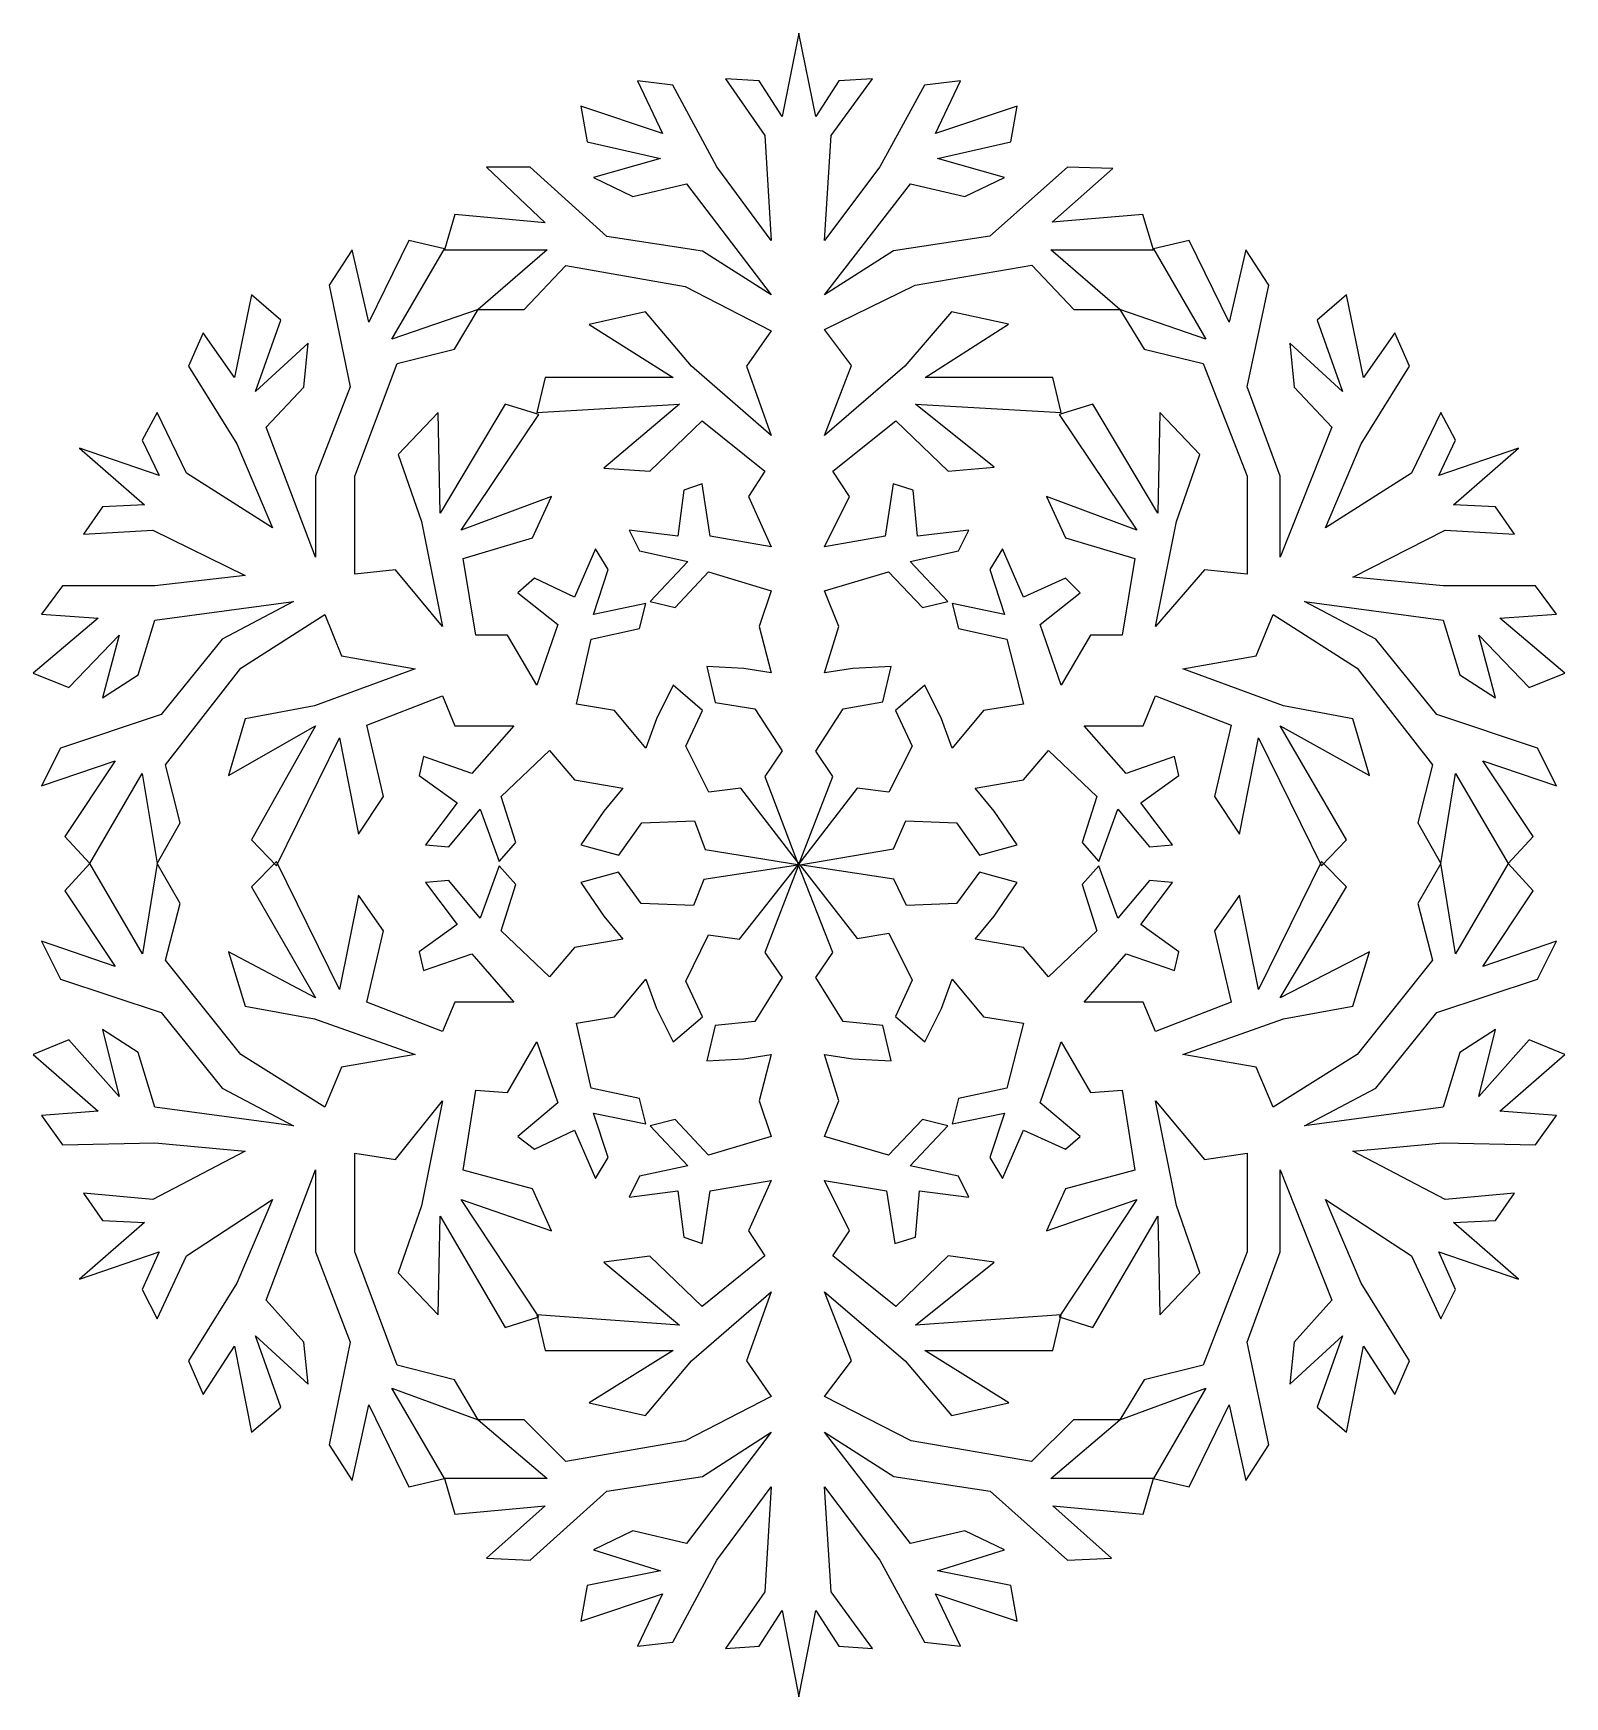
# Model space of a CAD drawing. Header units: centimetres. Extents: x -9.8 to 9.8, y -10.7 to 10.7.
import ezdxf

# ---------------------------------------------------------------- set-up
doc = ezdxf.new("R2010")
doc.units = ezdxf.units.CM
doc.header["$MEASUREMENT"] = 0
doc.layers.add('Camada 1', color=7, linetype='Continuous')

msp = doc.modelspace()

# ---------------------------------------------------------------- linework, layer by layer
at = {"layer": 'Camada 1'}
for points in [[(-0.43781, 1.13771), (-0.43781, 1.13771), (-0.2154, 1.46349), (-0.2154, 1.46349), (-0.2154, 1.46349), (-0.2154, 1.46349), (-0.56555, 2.00631), (-0.56555, 2.00631), (-0.56555, 2.00631), (-0.56555, 2.00631), (-1.07694, 2.08775), (-1.07694, 2.08775), (-1.07694, 2.08775), (-1.07694, 2.08775), (-1.18484, 2.54913), (-1.18484, 2.54913), (-1.18484, 2.54913), (-1.18484, 2.54913), (-0.70901, 2.52225), (-0.70901, 2.52225), (-0.70901, 2.52225), (-0.70901, 2.52225), (-0.35844, 2.46851), (-0.35844, 2.46851), (-0.35844, 2.46851), (-0.35844, 2.46851), (-0.51182, 3.06094), (-0.51182, 3.06094), (-0.51182, 3.06094), (-0.51182, 3.06094), (-0.35843, 3.51896), (-0.35843, 3.51896), (-0.35843, 3.51896), (-0.35843, 3.51896), (-1.1621, 3.76121), (-1.1621, 3.76121), (-1.1621, 3.76121), (-1.1621, 3.76121), (-1.59041, 3.30356), (-1.59041, 3.30356), (-1.59041, 3.30356), (-1.59041, 3.30356), (-1.91204, 3.38418), (-1.91204, 3.38418), (-1.91204, 3.38418), (-1.91204, 3.38418), (-1.42751, 3.89599), (-1.42751, 3.89599), (-1.42751, 3.89599), (-1.42751, 3.89599), (-2.04679, 4.03077), (-2.04679, 4.03077), (-2.04679, 4.03077), (-2.04679, 4.03077), (-2.18157, 4.2999), (-2.18157, 4.2999), (-2.18157, 4.2999), (-2.18157, 4.2999), (-1.55649, 4.21928), (-1.55649, 4.21928), (-1.55649, 4.21928), (-1.55649, 4.21928), (-1.47836, 4.81171), (-1.47836, 4.81171), (-1.47836, 4.81171), (-1.47836, 4.81171), (-1.24397, 4.89233), (-1.24397, 4.89233), (-1.24397, 4.89233), (-1.24397, 4.89233), (-1.13978, 4.21928), (-1.13978, 4.21928), (-1.13978, 4.21928), (-1.13978, 4.21928), (-0.35843, 4.08451), (-0.35843, 4.08451), (-0.35843, 4.08451), (-0.35843, 4.08451), (-0.64616, 4.7311), (-0.64616, 4.7311), (-0.64616, 4.7311), (-0.64616, 4.7311), (-0.43781, 5.05396), (-0.43781, 5.05396), (-0.43781, 5.05396), (-0.43781, 5.05396), (-1.24315, 5.70055), (-1.24315, 5.70055), (-1.24315, 5.70055), (-1.24315, 5.70055), (-1.91411, 5.05396), (-1.91411, 5.05396), (-1.91411, 5.05396), (-1.91411, 5.05396), (-2.50486, 5.09323), (-2.50486, 5.09323), (-2.50486, 5.09323), (-2.50486, 5.09323), (-1.535, 5.91344), (-1.535, 5.91344), (-1.535, 5.91344), (-1.535, 5.91344), (-3.36682, 5.80761), (-3.36682, 5.80761), (-3.36682, 5.80761), (-3.36682, 5.80761), (-3.25892, 6.2574), (-3.25892, 6.2574), (-3.25892, 6.2574), (-3.25892, 6.2574), (-1.61602, 6.2574), (-1.61602, 6.2574), (-1.61602, 6.2574), (-1.61602, 6.2574), (-2.69338, 6.93788), (-2.69338, 6.93788), (-2.69338, 6.93788), (-2.69338, 6.93788), (-1.96866, 7.10118), (-1.96866, 7.10118), (-1.96866, 7.10118), (-1.96866, 7.10118), (-1.3783, 6.40085), (-1.3783, 6.40085), (-1.3783, 6.40085), (-1.3783, 6.40085), (-0.35843, 5.51201), (-0.35843, 5.51201), (-0.35843, 5.51201), (-0.35843, 5.51201), (-0.67344, 6.40085), (-0.67344, 6.40085), (-0.67344, 6.40085), (-0.67344, 6.40085), (-0.35843, 6.8585), (-0.35843, 6.8585), (-0.35843, 6.8585), (-0.35843, 6.8585), (-1.46018, 7.42447), (-1.46018, 7.42447), (-1.46018, 7.42447), (-1.46018, 7.42447), (-2.99228, 7.6936), (-2.99228, 7.6936), (-2.99228, 7.6936), (-2.99228, 7.6936), (-3.5297, 7.13052), (-3.5297, 7.13052), (-3.5297, 7.13052), (-3.5297, 7.13052), (-4.12089, 7.13052), (-4.12089, 7.13052), (-4.12089, 7.13052), (-4.12089, 7.13052), (-3.23205, 7.89781), (-3.23205, 7.89781), (-3.23205, 7.89781), (-3.23205, 7.89781), (-4.55165, 7.89781), (-4.55165, 7.89781), (-4.55165, 7.89781), (-4.55165, 7.89781), (-4.41687, 8.3476), (-4.41687, 8.3476), (-4.41687, 8.3476), (-4.41687, 8.3476), (-3.25889, 8.24177), (-3.25889, 8.24177), (-3.25889, 8.24177), (-3.25889, 8.24177), (-4.01295, 8.95615), (-4.01295, 8.95615), (-4.01295, 8.95615), (-4.01295, 8.95615), (-3.45279, 8.95615), (-3.45279, 8.95615), (-3.45279, 8.95615), (-3.45279, 8.95615), (-2.46597, 8.06898), (-2.46597, 8.06898), (-2.46597, 8.06898), (-2.46597, 8.06898), (-1.23854, 7.88089), (-1.23854, 7.88089), (-1.23854, 7.88089), (-1.23854, 7.88089), (-0.35843, 7.31655), (-0.35843, 7.31655), (-0.35843, 7.31655), (-0.35843, 7.31655), (-1.44571, 8.74406), (-1.44571, 8.74406), (-1.44571, 8.74406), (-1.44571, 8.74406), (-2.13529, 8.58243), (-2.13529, 8.58243), (-2.13529, 8.58243), (-2.13529, 8.58243), (-2.63924, 8.82468), (-2.63924, 8.82468), (-2.63924, 8.82468), (-2.63924, 8.82468), (-1.77768, 9.06736), (-1.77768, 9.06736), (-1.77768, 9.06736), (-1.77768, 9.06736), (-2.72026, 9.28276), (-2.72026, 9.28276), (-2.72026, 9.28276), (-2.72026, 9.28276), (-2.80088, 9.74041), (-2.80088, 9.74041), (-2.80088, 9.74041), (-2.80088, 9.74041), (-1.7508, 9.39026), (-1.7508, 9.39026), (-1.7508, 9.39026), (-1.7508, 9.39026), (-2.07367, 10.0637), (-2.07367, 10.0637), (-2.07367, 10.0637), (-2.07367, 10.0637), (-1.61808, 10.00996), (-1.61808, 10.00996), (-1.61808, 10.00996), (-1.61808, 10.00996), (-1.05542, 8.95948), (-1.05542, 8.95948), (-1.05542, 8.95948), (-1.05542, 8.95948), (-0.35843, 8.01687), (-0.35843, 8.01687), (-0.35843, 8.01687), (-0.35843, 8.01687), (-0.43823, 9.36336), (-0.43823, 9.36336), (-0.43823, 9.36336), (-0.43823, 9.36336), (-0.94261, 10.09054), (-0.94261, 10.09054), (-0.94261, 10.09054), (-0.94261, 10.09054), (-0.51184, 10.06366), (-0.51184, 10.06366), (-0.51184, 10.06366), (-0.51184, 10.06366), (-0.21543, 9.60559), (-0.21543, 9.60559), (-0.21543, 9.60559), (-0.21543, 9.60559), (0, 10.67594), (0, 10.67594), (0, 10.67594), (0, 10.67594), (0.2154, 9.60562), (0.2154, 9.60562), (0.2154, 9.60562), (0.2154, 9.60562), (0.51181, 10.06369), (0.51181, 10.06369), (0.51181, 10.06369), (0.51181, 10.06369), (0.94258, 10.09057), (0.94258, 10.09057), (0.94258, 10.09057), (0.94258, 10.09057), (0.41299, 9.36339), (0.41299, 9.36339), (0.41299, 9.36339), (0.41299, 9.36339), (0.32949, 8.01687), (0.32949, 8.01687), (0.32949, 8.01687), (0.32949, 8.01687), (1.03807, 8.95945), (1.03807, 8.95945), (1.03807, 8.95945), (1.03807, 8.95945), (1.61065, 10.00993), (1.61065, 10.00993), (1.61065, 10.00993), (1.61065, 10.00993), (2.07409, 10.06367), (2.07409, 10.06367), (2.07409, 10.06367), (2.07409, 10.06367), (1.7508, 9.39023), (1.7508, 9.39023), (1.7508, 9.39023), (1.7508, 9.39023), (2.80128, 9.74038), (2.80128, 9.74038), (2.80128, 9.74038), (2.80128, 9.74038), (2.72066, 9.28273), (2.72066, 9.28273), (2.72066, 9.28273), (2.72066, 9.28273), (1.77766, 9.06733), (1.77766, 9.06733), (1.77766, 9.06733), (1.77766, 9.06733), (2.63962, 8.82465), (2.63962, 8.82465), (2.63962, 8.82465), (2.63962, 8.82465), (2.12905, 8.5824), (2.12905, 8.5824), (2.12905, 8.5824), (2.12905, 8.5824), (1.43079, 8.74403), (1.43079, 8.74403), (1.43079, 8.74403), (1.43079, 8.74403), (0.32949, 7.31655), (0.32949, 7.31655), (0.32949, 7.31655), (0.32949, 7.31655), (1.21211, 7.8821), (1.21211, 7.8821), (1.21211, 7.8821), (1.21211, 7.8821), (2.4511, 8.07062), (2.4511, 8.07062), (2.4511, 8.07062), (2.4511, 8.07062), (3.44744, 8.95615), (3.44744, 8.95615), (3.44744, 8.95615), (3.44744, 8.95615), (4.02704, 8.94043), (4.02704, 8.94043), (4.02704, 8.94043), (4.02704, 8.94043), (3.25107, 8.25085), (3.25107, 8.25085), (3.25107, 8.25085), (3.25107, 8.25085), (4.41605, 8.3476), (4.41605, 8.3476), (4.41605, 8.3476), (4.41605, 8.3476), (4.55165, 7.89781), (4.55165, 7.89781), (4.55165, 7.89781), (4.55165, 7.89781), (3.23204, 7.89781), (3.23204, 7.89781), (3.23204, 7.89781), (3.23204, 7.89781), (4.12088, 7.13052), (4.12088, 7.13052), (4.12088, 7.13052), (4.12088, 7.13052), (3.52806, 7.13052), (3.52806, 7.13052), (3.52806, 7.13052), (3.52806, 7.13052), (2.98939, 7.69731), (2.98939, 7.69731), (2.98939, 7.69731), (2.98939, 7.69731), (1.49119, 7.44265), (1.49119, 7.44265), (1.49119, 7.44265), (1.49119, 7.44265), (0.32949, 6.87173), (0.32949, 6.87173), (0.32949, 6.87173), (0.32949, 6.87173), (0.67345, 6.40953), (0.67345, 6.40953), (0.67345, 6.40953), (0.67345, 6.40953), (0.32949, 5.51201), (0.32949, 5.51201), (0.32949, 5.51201), (0.32949, 5.51201), (1.36054, 6.40085), (1.36054, 6.40085), (1.36054, 6.40085), (1.36054, 6.40085), (1.95792, 7.10118), (1.95792, 7.10118), (1.95792, 7.10118), (1.95792, 7.10118), (2.6905, 6.94407), (2.6905, 6.94407), (2.6905, 6.94407), (2.6905, 6.94407), (1.61891, 6.2574), (1.61891, 6.2574), (1.61891, 6.2574), (1.61891, 6.2574), (3.25932, 6.2574), (3.25932, 6.2574), (3.25932, 6.2574), (3.25932, 6.2574), (3.36682, 5.80761), (3.36682, 5.80761), (3.36682, 5.80761), (3.36682, 5.80761), (1.49365, 5.91344), (1.49365, 5.91344), (1.49365, 5.91344), (1.49365, 5.91344), (2.50486, 5.1077), (2.50486, 5.1077), (2.50486, 5.1077), (2.50486, 5.1077), (1.91367, 5.05396), (1.91367, 5.05396), (1.91367, 5.05396), (1.91367, 5.05396), (1.24147, 5.70055), (1.24147, 5.70055), (1.24147, 5.70055), (1.24147, 5.70055), (0.43532, 5.05396), (0.43532, 5.05396), (0.43532, 5.05396), (0.43532, 5.05396), (0.64656, 4.73109), (0.64656, 4.73109), (0.64656, 4.73109), (0.64656, 4.73109), (0.32949, 4.08451), (0.32949, 4.08451), (0.32949, 4.08451), (0.32949, 4.08451), (1.10422, 4.21929), (1.10422, 4.21929), (1.10422, 4.21929), (1.10422, 4.21929), (1.20799, 4.89234), (1.20799, 4.89234), (1.20799, 4.89234), (1.20799, 4.89234), (1.4672, 4.81172), (1.4672, 4.81172), (1.4672, 4.81172), (1.4672, 4.81172), (1.52218, 4.21929), (1.52218, 4.21929), (1.52218, 4.21929), (1.52218, 4.21929), (2.18157, 4.2999), (2.18157, 4.2999), (2.18157, 4.2999), (2.18157, 4.2999), (2.04679, 4.03077), (2.04679, 4.03077), (2.04679, 4.03077), (2.04679, 4.03077), (1.42751, 3.89599), (1.42751, 3.89599), (1.42751, 3.89599), (1.42751, 3.89599), (1.91244, 3.38418), (1.91244, 3.38418), (1.91244, 3.38418), (1.91244, 3.38418), (1.58502, 3.30356), (1.58502, 3.30356), (1.58502, 3.30356), (1.58502, 3.30356), (1.14846, 3.76121), (1.14846, 3.76121), (1.14846, 3.76121), (1.14846, 3.76121), (0.32949, 3.51896), (0.32949, 3.51896), (0.32949, 3.51896), (0.32949, 3.51896), (0.51181, 3.06089), (0.51181, 3.06089), (0.51181, 3.06089), (0.51181, 3.06089), (0.32949, 2.46848), (0.32949, 2.46848), (0.32949, 2.46848), (0.32949, 2.46848), (0.69247, 2.52222), (0.69247, 2.52222), (0.69247, 2.52222), (0.69247, 2.52222), (1.18526, 2.5491), (1.18526, 2.5491), (1.18526, 2.5491), (1.18526, 2.5491), (1.07694, 2.09312), (1.07694, 2.09312), (1.07694, 2.09312), (1.07694, 2.09312), (0.5668, 2.00425), (0.5668, 2.00425), (0.5668, 2.00425), (0.5668, 2.00425), (0.21541, 1.46185), (0.21541, 1.46185), (0.21541, 1.46185), (0.21541, 1.46185), (0.43532, 1.13646), (0.43532, 1.13646), (0.43532, 1.13646), (0.43532, 1.13646), (-0.00743, -0.00247), (-0.00743, -0.00247), (-0.00743, -0.00247), (-0.00743, -0.00247), (-0.43781, 1.13771), (-0.43781, 1.13771)], [(-1.20467, 0.2001), (-1.20467, 0.2001), (-1.33988, 0.56885), (-1.33988, 0.56885), (-1.33988, 0.56885), (-1.33988, 0.56885), (-2.01623, 0.54115), (-2.01623, 0.54115), (-2.01623, 0.54115), (-2.01623, 0.54115), (-2.31389, 0.12528), (-2.31389, 0.12528), (-2.31389, 0.12528), (-2.31389, 0.12528), (-2.80088, 0.26006), (-2.80088, 0.26006), (-2.80088, 0.26006), (-2.80088, 0.26006), (-2.50447, 0.69083), (-2.50447, 0.69083), (-2.50447, 0.69083), (-2.50447, 0.69083), (-2.26222, 0.98685), (-2.26222, 0.98685), (-2.26222, 0.98685), (-2.26222, 0.98685), (-2.88193, 1.09475), (-2.88193, 1.09475), (-2.88193, 1.09475), (-2.88193, 1.09475), (-3.2048, 1.47178), (-3.2048, 1.47178), (-3.2048, 1.47178), (-3.2048, 1.47178), (-3.82447, 0.87932), (-3.82447, 0.87932), (-3.82447, 0.87932), (-3.82447, 0.87932), (-3.63595, 0.28692), (-3.63595, 0.28692), (-3.63595, 0.28692), (-3.63595, 0.28692), (-3.85135, 0.04467), (-3.85135, 0.04467), (-3.85135, 0.04467), (-3.85135, 0.04467), (-4.0936, 0.71769), (-4.0936, 0.71769), (-4.0936, 0.71769), (-4.0936, 0.71769), (-4.49751, 0.23318), (-4.49751, 0.23318), (-4.49751, 0.23318), (-4.49751, 0.23318), (-4.79392, 0.26006), (-4.79392, 0.26006), (-4.79392, 0.26006), (-4.79392, 0.26006), (-4.39001, 0.79873), (-4.39001, 0.79873), (-4.39001, 0.79873), (-4.39001, 0.79873), (-4.87494, 1.14888), (-4.87494, 1.14888), (-4.87494, 1.14888), (-4.87494, 1.14888), (-4.8212, 1.39113), (-4.8212, 1.39113), (-4.8212, 1.39113), (-4.8212, 1.39113), (-4.20149, 1.17573), (-4.20149, 1.17573), (-4.20149, 1.17573), (-4.20149, 1.17573), (-3.66284, 1.78594), (-3.66284, 1.78594), (-3.66284, 1.78594), (-3.66284, 1.78594), (-4.4169, 1.78594), (-4.4169, 1.78594), (-4.4169, 1.78594), (-4.4169, 1.78594), (-4.57853, 2.17207), (-4.57853, 2.17207), (-4.57853, 2.17207), (-4.57853, 2.17207), (-5.54839, 1.79504), (-5.54839, 1.79504), (-5.54839, 1.79504), (-5.54839, 1.79504), (-5.3326, 0.87932), (-5.3326, 0.87932), (-5.3326, 0.87932), (-5.3326, 0.87932), (-5.65589, 0.39479), (-5.65589, 0.39479), (-5.65589, 0.39479), (-5.65589, 0.39479), (-5.89814, 1.63338), (-5.89814, 1.63338), (-5.89814, 1.63338), (-5.89814, 1.63338), (-6.70636, -0.0095), (-6.70636, -0.0095), (-6.70636, -0.0095), (-6.70636, -0.0095), (-7.02965, 0.32205), (-7.02965, 0.32205), (-7.02965, 0.32205), (-7.02965, 0.32205), (-6.20572, 1.78594), (-6.20572, 1.78594), (-6.20572, 1.78594), (-6.20572, 1.78594), (-7.32565, 1.14888), (-7.32565, 1.14888), (-7.32565, 1.14888), (-7.32565, 1.14888), (-7.11025, 1.87484), (-7.11025, 1.87484), (-7.11025, 1.87484), (-7.11025, 1.87484), (-6.22141, 2.04227), (-6.22141, 2.04227), (-6.22141, 2.04227), (-6.22141, 2.04227), (-4.92868, 2.51688), (-4.92868, 2.51688), (-4.92868, 2.51688), (-4.92868, 2.51688), (-5.87126, 2.68431), (-5.87126, 2.68431), (-5.87126, 2.68431), (-5.87126, 2.68431), (-6.08708, 3.21469), (-6.08708, 3.21469), (-6.08708, 3.21469), (-6.08708, 3.21469), (-7.16444, 2.52553), (-7.16444, 2.52553), (-7.16444, 2.52553), (-7.16444, 2.52553), (-8.1339, 1.2853), (-8.1339, 1.2853), (-8.1339, 1.2853), (-8.1339, 1.2853), (-7.94538, 0.54116), (-7.94538, 0.54116), (-7.94538, 0.54116), (-7.94538, 0.54116), (-8.24179, 0.01739), (-8.24179, 0.01739), (-8.24179, 0.01739), (-8.24179, 0.01739), (-8.43031, 1.17576), (-8.43031, 1.17576), (-8.43031, 1.17576), (-8.43031, 1.17576), (-9.10336, 0.01739), (-9.10336, 0.01739), (-9.10336, 0.01739), (-9.10336, 0.01739), (-9.42665, 0.36754), (-9.42665, 0.36754), (-9.42665, 0.36754), (-9.42665, 0.36754), (-8.78006, 1.3374), (-8.78006, 1.3374), (-8.78006, 1.3374), (-8.78006, 1.3374), (-9.72301, 1.01409), (-9.72301, 1.01409), (-9.72301, 1.01409), (-9.72301, 1.01409), (-9.48076, 1.49902), (-9.48076, 1.49902), (-9.48076, 1.49902), (-9.48076, 1.49902), (-8.18761, 1.92979), (-8.18761, 1.92979), (-8.18761, 1.92979), (-8.18761, 1.92979), (-7.40667, 2.89925), (-7.40667, 2.89925), (-7.40667, 2.89925), (-7.40667, 2.89925), (-6.49097, 3.38418), (-6.49097, 3.38418), (-6.49097, 3.38418), (-6.49097, 3.38418), (-8.26823, 3.14193), (-8.26823, 3.14193), (-8.26823, 3.14193), (-8.26823, 3.14193), (-8.48402, 2.4416), (-8.48402, 2.4416), (-8.48402, 2.4416), (-8.48402, 2.4416), (-8.94167, 2.14519), (-8.94167, 2.14519), (-8.94167, 2.14519), (-8.94167, 2.14519), (-8.7263, 2.9501), (-8.7263, 2.9501), (-8.7263, 2.9501), (-8.7263, 2.9501), (-9.37289, 2.27996), (-9.37289, 2.27996), (-9.37289, 2.27996), (-9.37289, 2.27996), (-9.83051, 2.46269), (-9.83051, 2.46269), (-9.83051, 2.46269), (-9.83051, 2.46269), (-8.99583, 3.16757), (-8.99583, 3.16757), (-8.99583, 3.16757), (-8.99583, 3.16757), (-9.72301, 3.21967), (-9.72301, 3.21967), (-9.72301, 3.21967), (-9.72301, 3.21967), (-9.45348, 3.5851), (-9.45348, 3.5851), (-9.45348, 3.5851), (-9.45348, 3.5851), (-8.26865, 3.5851), (-8.26865, 3.5851), (-8.26865, 3.5851), (-8.26865, 3.5851), (-7.11028, 3.71739), (-7.11028, 3.71739), (-7.11028, 3.71739), (-7.11028, 3.71739), (-8.29553, 4.2999), (-8.29553, 4.2999), (-8.29553, 4.2999), (-8.29553, 4.2999), (-9.18437, 4.24616), (-9.18437, 4.24616), (-9.18437, 4.24616), (-9.18437, 4.24616), (-8.94169, 4.59631), (-8.94169, 4.59631), (-8.94169, 4.59631), (-8.94169, 4.59631), (-8.40302, 4.62319), (-8.40302, 4.62319), (-8.40302, 4.62319), (-8.40302, 4.62319), (-9.23812, 5.35037), (-9.23812, 5.35037), (-9.23812, 5.35037), (-9.23812, 5.35037), (-8.2145, 5.00022), (-8.2145, 5.00022), (-8.2145, 5.00022), (-8.2145, 5.00022), (-8.43029, 5.45456), (-8.43029, 5.45456), (-8.43029, 5.45456), (-8.43029, 5.45456), (-8.24177, 5.8076), (-8.24177, 5.8076), (-8.24177, 5.8076), (-8.24177, 5.8076), (-7.86474, 5.02832), (-7.86474, 5.02832), (-7.86474, 5.02832), (-7.86474, 5.02832), (-6.7601, 4.32675), (-6.7601, 4.32675), (-6.7601, 4.32675), (-6.7601, 4.32675), (-7.21818, 5.40411), (-7.21818, 5.40411), (-7.21818, 5.40411), (-7.21818, 5.40411), (-7.83746, 6.40085), (-7.83746, 6.40085), (-7.83746, 6.40085), (-7.83746, 6.40085), (-7.64894, 6.83162), (-7.64894, 6.83162), (-7.64894, 6.83162), (-7.64894, 6.83162), (-7.24503, 6.2574), (-7.24503, 6.2574), (-7.24503, 6.2574), (-7.24503, 6.2574), (-7.02963, 7.31655), (-7.02963, 7.31655), (-7.02963, 7.31655), (-7.02963, 7.31655), (-6.6526, 6.99326), (-6.6526, 6.99326), (-6.6526, 6.99326), (-6.6526, 6.99326), (-6.97547, 6.07756), (-6.97547, 6.07756), (-6.97547, 6.07756), (-6.97547, 6.07756), (-6.30242, 6.69684), (-6.30242, 6.69684), (-6.30242, 6.69684), (-6.30242, 6.69684), (-6.35616, 6.13129), (-6.35616, 6.13129), (-6.35616, 6.13129), (-6.35616, 6.13129), (-6.84109, 5.61948), (-6.84109, 5.61948), (-6.84109, 5.61948), (-6.84109, 5.61948), (-6.20572, 3.94973), (-6.20572, 3.94973), (-6.20572, 3.94973), (-6.20572, 3.94973), (-6.20572, 4.99028), (-6.20572, 4.99028), (-6.20572, 4.99028), (-6.20572, 4.99028), (-5.76379, 6.13709), (-5.76379, 6.13709), (-5.76379, 6.13709), (-5.76379, 6.13709), (-6.03292, 7.44429), (-6.03292, 7.44429), (-6.03292, 7.44429), (-6.03292, 7.44429), (-5.73651, 7.89781), (-5.73651, 7.89781), (-5.73651, 7.89781), (-5.73651, 7.89781), (-5.52111, 6.9664), (-5.52111, 6.9664), (-5.52111, 6.9664), (-5.52111, 6.9664), (-5.0093, 8.01688), (-5.0093, 8.01688), (-5.0093, 8.01688), (-5.0093, 8.01688), (-4.55165, 7.90898), (-4.55165, 7.90898), (-4.55165, 7.90898), (-4.55165, 7.90898), (-5.22509, 6.751), (-5.22509, 6.751), (-5.22509, 6.751), (-5.22509, 6.751), (-4.12089, 7.13052), (-4.12089, 7.13052), (-4.12089, 7.13052), (-4.12089, 7.13052), (-4.42103, 6.62244), (-4.42103, 6.62244), (-4.42103, 6.62244), (-4.42103, 6.62244), (-5.15731, 6.43517), (-5.15731, 6.43517), (-5.15731, 6.43517), (-5.15731, 6.43517), (-5.70301, 4.99113), (-5.70301, 4.99113), (-5.70301, 4.99113), (-5.70301, 4.99113), (-5.70301, 3.73436), (-5.70301, 3.73436), (-5.70301, 3.73436), (-5.70301, 3.73436), (-5.18003, 3.7881), (-5.18003, 3.7881), (-5.18003, 3.7881), (-5.18003, 3.7881), (-4.57853, 3.06092), (-4.57853, 3.06092), (-4.57853, 3.06092), (-4.57853, 3.06092), (-4.84766, 4.40741), (-4.84766, 4.40741), (-4.84766, 4.40741), (-4.84766, 4.40741), (-5.14407, 5.26897), (-5.14407, 5.26897), (-5.14407, 5.26897), (-5.14407, 5.26897), (-4.63227, 5.8076), (-4.63227, 5.8076), (-4.63227, 5.8076), (-4.63227, 5.8076), (-4.60539, 4.51527), (-4.60539, 4.51527), (-4.60539, 4.51527), (-4.60539, 4.51527), (-3.77031, 5.91344), (-3.77031, 5.91344), (-3.77031, 5.91344), (-3.77031, 5.91344), (-3.33954, 5.78321), (-3.33954, 5.78321), (-3.33954, 5.78321), (-3.33954, 5.78321), (-4.33628, 4.29988), (-4.33628, 4.29988), (-4.33628, 4.29988), (-4.33628, 4.29988), (-3.17791, 4.73065), (-3.17791, 4.73065), (-3.17791, 4.73065), (-3.17791, 4.73065), (-3.42016, 4.199), (-3.42016, 4.199), (-3.42016, 4.199), (-3.42016, 4.199), (-4.3094, 3.93317), (-4.3094, 3.93317), (-4.3094, 3.93317), (-4.3094, 3.93317), (-4.14777, 2.9501), (-4.14777, 2.9501), (-4.14777, 2.9501), (-4.14777, 2.9501), (-3.74385, 2.9501), (-3.74385, 2.9501), (-3.74385, 2.9501), (-3.74385, 2.9501), (-3.36682, 2.30682), (-3.36682, 2.30682), (-3.36682, 2.30682), (-3.36682, 2.30682), (-3.09726, 3.08816), (-3.09726, 3.08816), (-3.09726, 3.08816), (-3.09726, 3.08816), (-3.60907, 3.49207), (-3.60907, 3.49207), (-3.60907, 3.49207), (-3.60907, 3.49207), (-3.39367, 3.68059), (-3.39367, 3.68059), (-3.39367, 3.68059), (-3.39367, 3.68059), (-2.88186, 3.43791), (-2.88186, 3.43791), (-2.88186, 3.43791), (-2.88186, 3.43791), (-2.6123, 4.05762), (-2.6123, 4.05762), (-2.6123, 4.05762), (-2.6123, 4.05762), (-2.45067, 3.79428), (-2.45067, 3.79428), (-2.45067, 3.79428), (-2.45067, 3.79428), (-2.63922, 3.21469), (-2.63922, 3.21469), (-2.63922, 3.21469), (-2.63922, 3.21469), (-1.96617, 3.35733), (-1.96617, 3.35733), (-1.96617, 3.35733), (-1.96617, 3.35733), (-2.04679, 3.03404), (-2.04679, 3.03404), (-2.04679, 3.03404), (-2.04679, 3.03404), (-2.6665, 2.89968), (-2.6665, 2.89968), (-2.6665, 2.89968), (-2.6665, 2.89968), (-2.85502, 2.06458), (-2.85502, 2.06458), (-2.85502, 2.06458), (-2.85502, 2.06458), (-2.37009, 1.98396), (-2.37009, 1.98396), (-2.37009, 1.98396), (-2.37009, 1.98396), (-1.96618, 1.49903), (-1.96618, 1.49903), (-1.96618, 1.49903), (-1.96618, 1.49903), (-1.8314, 1.87606), (-1.8314, 1.87606), (-1.8314, 1.87606), (-1.8314, 1.87606), (-1.616, 2.30683), (-1.616, 2.30683), (-1.616, 2.30683), (-1.616, 2.30683), (-1.23897, 1.98354), (-1.23897, 1.98354), (-1.23897, 1.98354), (-1.23897, 1.98354), (-1.45437, 1.52547), (-1.45437, 1.52547), (-1.45437, 1.52547), (-1.45437, 1.52547), (-1.15547, 0.93304), (-1.15547, 0.93304), (-1.15547, 0.93304), (-1.15547, 0.93304), (-0.74785, 0.9872), (-0.74785, 0.9872), (-0.74785, 0.9872), (-0.74785, 0.9872), (0.01283, 0.00123), (0.01283, 0.00123), (0.01283, 0.00123), (0.01283, 0.00123), (-1.20467, 0.2001), (-1.20467, 0.2001)], [(0.7462, 0.98721), (0.7462, 0.98721), (1.15466, 0.93305), (1.15466, 0.93305), (1.15466, 0.93305), (1.15466, 0.93305), (1.45438, 1.52548), (1.45438, 1.52548), (1.45438, 1.52548), (1.45438, 1.52548), (1.23898, 1.98355), (1.23898, 1.98355), (1.23898, 1.98355), (1.23898, 1.98355), (1.61601, 2.30684), (1.61601, 2.30684), (1.61601, 2.30684), (1.61601, 2.30684), (1.83141, 1.87607), (1.83141, 1.87607), (1.83141, 1.87607), (1.83141, 1.87607), (1.96619, 1.49904), (1.96619, 1.49904), (1.96619, 1.49904), (1.96619, 1.49904), (2.3701, 1.98397), (2.3701, 1.98397), (2.3701, 1.98397), (2.3701, 1.98397), (2.88191, 2.06459), (2.88191, 2.06459), (2.88191, 2.06459), (2.88191, 2.06459), (2.66651, 2.89969), (2.66651, 2.89969), (2.66651, 2.89969), (2.66651, 2.89969), (2.0468, 3.03405), (2.0468, 3.03405), (2.0468, 3.03405), (2.0468, 3.03405), (1.96618, 3.35734), (1.96618, 3.35734), (1.96618, 3.35734), (1.96618, 3.35734), (2.63964, 3.21469), (2.63964, 3.21469), (2.63964, 3.21469), (2.63964, 3.21469), (2.45112, 3.79429), (2.45112, 3.79429), (2.45112, 3.79429), (2.45112, 3.79429), (2.61275, 4.05763), (2.61275, 4.05763), (2.61275, 4.05763), (2.61275, 4.05763), (2.88188, 3.43792), (2.88188, 3.43792), (2.88188, 3.43792), (2.88188, 3.43792), (3.42055, 3.6806), (3.42055, 3.6806), (3.42055, 3.6806), (3.42055, 3.6806), (3.60907, 3.49208), (3.60907, 3.49208), (3.60907, 3.49208), (3.60907, 3.49208), (3.09726, 3.08817), (3.09726, 3.08817), (3.09726, 3.08817), (3.09726, 3.08817), (3.36682, 2.30683), (3.36682, 2.30683), (3.36682, 2.30683), (3.36682, 2.30683), (3.74385, 2.9501), (3.74385, 2.9501), (3.74385, 2.9501), (3.74385, 2.9501), (4.14777, 2.9501), (4.14777, 2.9501), (4.14777, 2.9501), (4.14777, 2.9501), (4.3094, 3.93319), (4.3094, 3.93319), (4.3094, 3.93319), (4.3094, 3.93319), (3.42056, 4.19902), (3.42056, 4.19902), (3.42056, 4.19902), (3.42056, 4.19902), (3.17831, 4.73067), (3.17831, 4.73067), (3.17831, 4.73067), (3.17831, 4.73067), (4.33629, 4.2999), (4.33629, 4.2999), (4.33629, 4.2999), (4.33629, 4.2999), (3.33998, 5.78323), (3.33998, 5.78323), (3.33998, 5.78323), (3.33998, 5.78323), (3.77074, 5.91344), (3.77074, 5.91344), (3.77074, 5.91344), (3.77074, 5.91344), (4.60584, 4.51528), (4.60584, 4.51528), (4.60584, 4.51528), (4.60584, 4.51528), (4.6327, 5.8076), (4.6327, 5.8076), (4.6327, 5.8076), (4.6327, 5.8076), (5.14451, 5.26893), (5.14451, 5.26893), (5.14451, 5.26893), (5.14451, 5.26893), (4.8481, 4.40737), (4.8481, 4.40737), (4.8481, 4.40737), (4.8481, 4.40737), (4.57854, 3.06088), (4.57854, 3.06088), (4.57854, 3.06088), (4.57854, 3.06088), (5.20693, 3.78806), (5.20693, 3.78806), (5.20693, 3.78806), (5.20693, 3.78806), (5.75344, 3.73436), (5.75344, 3.73436), (5.75344, 3.73436), (5.75344, 3.73436), (5.75344, 4.99113), (5.75344, 4.99113), (5.75344, 4.99113), (5.75344, 4.99113), (5.19038, 6.43517), (5.19038, 6.43517), (5.19038, 6.43517), (5.19038, 6.43517), (4.43053, 6.62244), (4.43053, 6.62244), (4.43053, 6.62244), (4.43053, 6.62244), (4.12089, 7.13052), (4.12089, 7.13052), (4.12089, 7.13052), (4.12089, 7.13052), (5.2251, 6.751), (5.2251, 6.751), (5.2251, 6.751), (5.2251, 6.751), (4.55166, 7.90898), (4.55166, 7.90898), (4.55166, 7.90898), (4.55166, 7.90898), (5.00931, 8.01688), (5.00931, 8.01688), (5.00931, 8.01688), (5.00931, 8.01688), (5.52112, 6.9664), (5.52112, 6.9664), (5.52112, 6.9664), (5.52112, 6.9664), (5.73648, 7.89781), (5.73648, 7.89781), (5.73648, 7.89781), (5.73648, 7.89781), (6.03289, 7.44429), (6.03289, 7.44429), (6.03289, 7.44429), (6.03289, 7.44429), (5.75344, 6.13709), (5.75344, 6.13709), (5.75344, 6.13709), (5.75344, 6.13709), (6.17677, 4.99028), (6.17677, 4.99028), (6.17677, 4.99028), (6.17677, 4.99028), (6.17677, 3.94973), (6.17677, 3.94973), (6.17677, 3.94973), (6.17677, 3.94973), (6.84111, 5.61949), (6.84111, 5.61949), (6.84111, 5.61949), (6.84111, 5.61949), (6.35618, 6.1313), (6.35618, 6.1313), (6.35618, 6.1313), (6.35618, 6.1313), (6.30244, 6.69685), (6.30244, 6.69685), (6.30244, 6.69685), (6.30244, 6.69685), (6.97588, 6.07757), (6.97588, 6.07757), (6.97588, 6.07757), (6.97588, 6.07757), (6.65259, 6.99327), (6.65259, 6.99327), (6.65259, 6.99327), (6.65259, 6.99327), (7.02962, 7.31656), (7.02962, 7.31656), (7.02962, 7.31656), (7.02962, 7.31656), (7.24503, 6.2574), (7.24503, 6.2574), (7.24503, 6.2574), (7.24503, 6.2574), (7.64894, 6.83163), (7.64894, 6.83163), (7.64894, 6.83163), (7.64894, 6.83163), (7.83746, 6.40086), (7.83746, 6.40086), (7.83746, 6.40086), (7.83746, 6.40086), (7.21818, 5.40412), (7.21818, 5.40412), (7.21818, 5.40412), (7.21818, 5.40412), (6.76011, 4.32676), (6.76011, 4.32676), (6.76011, 4.32676), (6.76011, 4.32676), (7.86475, 5.02833), (7.86475, 5.02833), (7.86475, 5.02833), (7.86475, 5.02833), (8.24177, 5.8076), (8.24177, 5.8076), (8.24177, 5.8076), (8.24177, 5.8076), (8.43029, 5.45454), (8.43029, 5.45454), (8.43029, 5.45454), (8.43029, 5.45454), (8.21489, 5.0002), (8.21489, 5.0002), (8.21489, 5.0002), (8.21489, 5.0002), (9.23809, 5.35035), (9.23809, 5.35035), (9.23809, 5.35035), (9.23809, 5.35035), (8.40341, 4.62317), (8.40341, 4.62317), (8.40341, 4.62317), (8.40341, 4.62317), (8.94208, 4.59629), (8.94208, 4.59629), (8.94208, 4.59629), (8.94208, 4.59629), (9.18433, 4.24614), (9.18433, 4.24614), (9.18433, 4.24614), (9.18433, 4.24614), (8.29549, 4.29988), (8.29549, 4.29988), (8.29549, 4.29988), (8.29549, 4.29988), (7.11024, 3.69507), (7.11024, 3.69507), (7.11024, 3.69507), (7.11024, 3.69507), (8.26865, 3.5851), (8.26865, 3.5851), (8.26865, 3.5851), (8.26865, 3.5851), (9.45348, 3.5851), (9.45348, 3.5851), (9.45348, 3.5851), (9.45348, 3.5851), (9.72304, 3.21963), (9.72304, 3.21963), (9.72304, 3.21963), (9.72304, 3.21963), (8.99586, 3.16753), (8.99586, 3.16753), (8.99586, 3.16753), (8.99586, 3.16753), (9.83054, 2.46265), (9.83054, 2.46265), (9.83054, 2.46265), (9.83054, 2.46265), (9.37289, 2.27993), (9.37289, 2.27993), (9.37289, 2.27993), (9.37289, 2.27993), (8.72628, 2.9501), (8.72628, 2.9501), (8.72628, 2.9501), (8.72628, 2.9501), (8.94207, 2.14518), (8.94207, 2.14518), (8.94207, 2.14518), (8.94207, 2.14518), (8.484, 2.44159), (8.484, 2.44159), (8.484, 2.44159), (8.484, 2.44159), (8.2686, 3.14192), (8.2686, 3.14192), (8.2686, 3.14192), (8.2686, 3.14192), (6.49092, 3.38417), (6.49092, 3.38417), (6.49092, 3.38417), (6.49092, 3.38417), (7.40662, 2.89924), (7.40662, 2.89924), (7.40662, 2.89924), (7.40662, 2.89924), (8.18761, 1.92979), (8.18761, 1.92979), (8.18761, 1.92979), (8.18761, 1.92979), (9.48076, 1.49902), (9.48076, 1.49902), (9.48076, 1.49902), (9.48076, 1.49902), (9.72301, 1.01409), (9.72301, 1.01409), (9.72301, 1.01409), (9.72301, 1.01409), (8.78043, 1.33738), (8.78043, 1.33738), (8.78043, 1.33738), (8.78043, 1.33738), (9.4266, 0.36752), (9.4266, 0.36752), (9.4266, 0.36752), (9.4266, 0.36752), (9.10331, 0.01737), (9.10331, 0.01737), (9.10331, 0.01737), (9.10331, 0.01737), (8.43026, 1.17574), (8.43026, 1.17574), (8.43026, 1.17574), (8.43026, 1.17574), (8.24174, 0.01737), (8.24174, 0.01737), (8.24174, 0.01737), (8.24174, 0.01737), (7.94533, 0.54114), (7.94533, 0.54114), (7.94533, 0.54114), (7.94533, 0.54114), (8.13385, 1.28528), (8.13385, 1.28528), (8.13385, 1.28528), (8.13385, 1.28528), (7.16439, 2.52551), (7.16439, 2.52551), (7.16439, 2.52551), (7.16439, 2.52551), (6.08706, 3.21469), (6.08706, 3.21469), (6.08706, 3.21469), (6.08706, 3.21469), (5.87127, 2.68428), (5.87127, 2.68428), (5.87127, 2.68428), (5.87127, 2.68428), (4.92869, 2.51685), (4.92869, 2.51685), (4.92869, 2.51685), (4.92869, 2.51685), (6.22184, 2.04224), (6.22184, 2.04224), (6.22184, 2.04224), (6.22184, 2.04224), (7.11068, 1.87481), (7.11068, 1.87481), (7.11068, 1.87481), (7.11068, 1.87481), (7.32608, 1.14885), (7.32608, 1.14885), (7.32608, 1.14885), (7.32608, 1.14885), (6.17678, 1.78594), (6.17678, 1.78594), (6.17678, 1.78594), (6.17678, 1.78594), (7.02964, 0.32205), (7.02964, 0.32205), (7.02964, 0.32205), (7.02964, 0.32205), (6.70635, -0.0095), (6.70635, -0.0095), (6.70635, -0.0095), (6.70635, -0.0095), (5.89855, 1.63338), (5.89855, 1.63338), (5.89855, 1.63338), (5.89855, 1.63338), (5.6563, 0.39479), (5.6563, 0.39479), (5.6563, 0.39479), (5.6563, 0.39479), (5.33301, 0.87932), (5.33301, 0.87932), (5.33301, 0.87932), (5.33301, 0.87932), (5.54841, 1.79502), (5.54841, 1.79502), (5.54841, 1.79502), (5.54841, 1.79502), (4.57855, 2.17205), (4.57855, 2.17205), (4.57855, 2.17205), (4.57855, 2.17205), (4.41687, 1.78594), (4.41687, 1.78594), (4.41687, 1.78594), (4.41687, 1.78594), (3.66281, 1.78594), (3.66281, 1.78594), (3.66281, 1.78594), (3.66281, 1.78594), (4.20148, 1.17573), (4.20148, 1.17573), (4.20148, 1.17573), (4.20148, 1.17573), (4.82119, 1.39113), (4.82119, 1.39113), (4.82119, 1.39113), (4.82119, 1.39113), (4.87493, 1.14888), (4.87493, 1.14888), (4.87493, 1.14888), (4.87493, 1.14888), (4.39, 0.79873), (4.39, 0.79873), (4.39, 0.79873), (4.39, 0.79873), (4.79431, 0.26006), (4.79431, 0.26006), (4.79431, 0.26006), (4.79431, 0.26006), (4.4979, 0.23318), (4.4979, 0.23318), (4.4979, 0.23318), (4.4979, 0.23318), (4.09399, 0.71769), (4.09399, 0.71769), (4.09399, 0.71769), (4.09399, 0.71769), (3.85131, 0.04467), (3.85131, 0.04467), (3.85131, 0.04467), (3.85131, 0.04467), (3.63591, 0.28692), (3.63591, 0.28692), (3.63591, 0.28692), (3.63591, 0.28692), (3.82443, 0.87932), (3.82443, 0.87932), (3.82443, 0.87932), (3.82443, 0.87932), (3.20515, 1.47175), (3.20515, 1.47175), (3.20515, 1.47175), (3.20515, 1.47175), (2.88186, 1.09472), (2.88186, 1.09472), (2.88186, 1.09472), (2.88186, 1.09472), (2.26258, 0.98682), (2.26258, 0.98682), (2.26258, 0.98682), (2.26258, 0.98682), (2.50483, 0.6908), (2.50483, 0.6908), (2.50483, 0.6908), (2.50483, 0.6908), (2.80124, 0.26003), (2.80124, 0.26003), (2.80124, 0.26003), (2.80124, 0.26003), (2.31631, 0.12525), (2.31631, 0.12525), (2.31631, 0.12525), (2.31631, 0.12525), (2.0199, 0.54112), (2.0199, 0.54112), (2.0199, 0.54112), (2.0199, 0.54112), (1.37295, 0.56885), (1.37295, 0.56885), (1.37295, 0.56885), (1.37295, 0.56885), (1.21132, 0.2096), (1.21132, 0.2096), (1.21132, 0.2096), (1.21132, 0.2096), (-0.01651, -0.00413), (-0.01651, -0.00413), (-0.01651, -0.00413), (-0.01651, -0.00413), (0.7462, 0.98721), (0.7462, 0.98721)], [(-0.76192, -0.95208), (-0.76192, -0.95208), (-1.16168, -0.89834), (-1.16168, -0.89834), (-1.16168, -0.89834), (-1.16168, -0.89834), (-1.45439, -1.49077), (-1.45439, -1.49077), (-1.45439, -1.49077), (-1.45439, -1.49077), (-1.23899, -1.94842), (-1.23899, -1.94842), (-1.23899, -1.94842), (-1.23899, -1.94842), (-1.61602, -2.27171), (-1.61602, -2.27171), (-1.61602, -2.27171), (-1.61602, -2.27171), (-1.83142, -1.84094), (-1.83142, -1.84094), (-1.83142, -1.84094), (-1.83142, -1.84094), (-1.9662, -1.46391), (-1.9662, -1.46391), (-1.9662, -1.46391), (-1.9662, -1.46391), (-2.37011, -1.94884), (-2.37011, -1.94884), (-2.37011, -1.94884), (-2.37011, -1.94884), (-2.85504, -2.02946), (-2.85504, -2.02946), (-2.85504, -2.02946), (-2.85504, -2.02946), (-2.66652, -2.86456), (-2.66652, -2.86456), (-2.66652, -2.86456), (-2.66652, -2.86456), (-2.04681, -2.99892), (-2.04681, -2.99892), (-2.04681, -2.99892), (-2.04681, -2.99892), (-1.96619, -3.32221), (-1.96619, -3.32221), (-1.96619, -3.32221), (-1.96619, -3.32221), (-2.63924, -3.18743), (-2.63924, -3.18743), (-2.63924, -3.18743), (-2.63924, -3.18743), (-2.45072, -3.75298), (-2.45072, -3.75298), (-2.45072, -3.75298), (-2.45072, -3.75298), (-2.61235, -4.02254), (-2.61235, -4.02254), (-2.61235, -4.02254), (-2.61235, -4.02254), (-2.88191, -3.40283), (-2.88191, -3.40283), (-2.88191, -3.40283), (-2.88191, -3.40283), (-3.39372, -3.64551), (-3.39372, -3.64551), (-3.39372, -3.64551), (-3.39372, -3.64551), (-3.60912, -3.48388), (-3.60912, -3.48388), (-3.60912, -3.48388), (-3.60912, -3.48388), (-3.09731, -3.05311), (-3.09731, -3.05311), (-3.09731, -3.05311), (-3.09731, -3.05311), (-3.36687, -2.27177), (-3.36687, -2.27177), (-3.36687, -2.27177), (-3.36687, -2.27177), (-3.7439, -2.91836), (-3.7439, -2.91836), (-3.7439, -2.91836), (-3.7439, -2.91836), (-4.14781, -2.89148), (-4.14781, -2.89148), (-4.14781, -2.89148), (-4.14781, -2.89148), (-4.30944, -3.9151), (-4.30944, -3.9151), (-4.30944, -3.9151), (-4.30944, -3.9151), (-3.4202, -4.15735), (-3.4202, -4.15735), (-3.4202, -4.15735), (-3.4202, -4.15735), (-3.17795, -4.69602), (-3.17795, -4.69602), (-3.17795, -4.69602), (-3.17795, -4.69602), (-4.33632, -4.29171), (-4.33632, -4.29171), (-4.33632, -4.29171), (-4.33632, -4.29171), (-3.33958, -5.79984), (-3.33958, -5.79984), (-3.33958, -5.79984), (-3.33958, -5.79984), (-3.77035, -5.93462), (-3.77035, -5.93462), (-3.77035, -5.93462), (-3.77035, -5.93462), (-4.60545, -4.50751), (-4.60545, -4.50751), (-4.60545, -4.50751), (-4.60545, -4.50751), (-4.63233, -5.77338), (-4.63233, -5.77338), (-4.63233, -5.77338), (-4.63233, -5.77338), (-5.14414, -5.23471), (-5.14414, -5.23471), (-5.14414, -5.23471), (-5.14414, -5.23471), (-4.84773, -4.37275), (-4.84773, -4.37275), (-4.84773, -4.37275), (-4.84773, -4.37275), (-4.5786, -3.02586), (-4.5786, -3.02586), (-4.5786, -3.02586), (-4.5786, -3.02586), (-5.1801, -3.78035), (-5.1801, -3.78035), (-5.1801, -3.78035), (-5.1801, -3.78035), (-5.70301, -3.69919), (-5.70301, -3.69919), (-5.70301, -3.69919), (-5.70301, -3.69919), (-5.70301, -4.96506), (-5.70301, -4.96506), (-5.70301, -4.96506), (-5.70301, -4.96506), (-5.15731, -6.41945), (-5.15731, -6.41945), (-5.15731, -6.41945), (-5.15731, -6.41945), (-4.42103, -6.60797), (-4.42103, -6.60797), (-4.42103, -6.60797), (-4.42103, -6.60797), (-4.12089, -7.11978), (-4.12089, -7.11978), (-4.12089, -7.11978), (-4.12089, -7.11978), (-5.2251, -6.71587), (-5.2251, -6.71587), (-5.2251, -6.71587), (-5.2251, -6.71587), (-4.55166, -7.87385), (-4.55166, -7.87385), (-4.55166, -7.87385), (-4.55166, -7.87385), (-5.00931, -7.98175), (-5.00931, -7.98175), (-5.00931, -7.98175), (-5.00931, -7.98175), (-5.52112, -6.93127), (-5.52112, -6.93127), (-5.52112, -6.93127), (-5.52112, -6.93127), (-5.73652, -7.90073), (-5.73652, -7.90073), (-5.73652, -7.90073), (-5.73652, -7.90073), (-6.03293, -7.44266), (-6.03293, -7.44266), (-6.03293, -7.44266), (-6.03293, -7.44266), (-5.7638, -6.12305), (-5.7638, -6.12305), (-5.7638, -6.12305), (-5.7638, -6.12305), (-6.20572, -4.96507), (-6.20572, -4.96507), (-6.20572, -4.96507), (-6.20572, -4.96507), (-6.20572, -3.91459), (-6.20572, -3.91459), (-6.20572, -3.91459), (-6.20572, -3.91459), (-6.84114, -5.58477), (-6.84114, -5.58477), (-6.84114, -5.58477), (-6.84114, -5.58477), (-6.35621, -6.12344), (-6.35621, -6.12344), (-6.35621, -6.12344), (-6.35621, -6.12344), (-6.30247, -6.66211), (-6.30247, -6.66211), (-6.30247, -6.66211), (-6.30247, -6.66211), (-6.97552, -6.0424), (-6.97552, -6.0424), (-6.97552, -6.0424), (-6.97552, -6.0424), (-6.65265, -6.9581), (-6.65265, -6.9581), (-6.65265, -6.9581), (-6.65265, -6.9581), (-7.02968, -7.28139), (-7.02968, -7.28139), (-7.02968, -7.28139), (-7.02968, -7.28139), (-7.24508, -6.17718), (-7.24508, -6.17718), (-7.24508, -6.17718), (-7.24508, -6.17718), (-7.64899, -6.79646), (-7.64899, -6.79646), (-7.64899, -6.79646), (-7.64899, -6.79646), (-7.83751, -6.36569), (-7.83751, -6.36569), (-7.83751, -6.36569), (-7.83751, -6.36569), (-7.21823, -5.36895), (-7.21823, -5.36895), (-7.21823, -5.36895), (-7.21823, -5.36895), (-6.76016, -4.29159), (-6.76016, -4.29159), (-6.76016, -4.29159), (-6.76016, -4.29159), (-7.8648, -5.01877), (-7.8648, -5.01877), (-7.8648, -5.01877), (-7.8648, -5.01877), (-8.24183, -5.82699), (-8.24183, -5.82699), (-8.24183, -5.82699), (-8.24183, -5.82699), (-8.43035, -5.44996), (-8.43035, -5.44996), (-8.43035, -5.44996), (-8.43035, -5.44996), (-8.21456, -4.96503), (-8.21456, -4.96503), (-8.21456, -4.96503), (-8.21456, -4.96503), (-9.23809, -5.31521), (-9.23809, -5.31521), (-9.23809, -5.31521), (-9.23809, -5.31521), (-8.40299, -4.58803), (-8.40299, -4.58803), (-8.40299, -4.58803), (-8.40299, -4.58803), (-8.94166, -4.56115), (-8.94166, -4.56115), (-8.94166, -4.56115), (-8.94166, -4.56115), (-9.18434, -4.211), (-9.18434, -4.211), (-9.18434, -4.211), (-9.18434, -4.211), (-8.2955, -4.29162), (-8.2955, -4.29162), (-8.2955, -4.29162), (-8.2955, -4.29162), (-7.11025, -3.67234), (-7.11025, -3.67234), (-7.11025, -3.67234), (-7.11025, -3.67234), (-8.26862, -3.56444), (-8.26862, -3.56444), (-8.26862, -3.56444), (-8.26862, -3.56444), (-9.45348, -3.59172), (-9.45348, -3.59172), (-9.45348, -3.59172), (-9.45348, -3.59172), (-9.72301, -3.21469), (-9.72301, -3.21469), (-9.72301, -3.21469), (-9.72301, -3.21469), (-8.99583, -3.16053), (-8.99583, -3.16053), (-8.99583, -3.16053), (-8.99583, -3.16053), (-9.83051, -2.43332), (-9.83051, -2.43332), (-9.83051, -2.43332), (-9.83051, -2.43332), (-9.37286, -2.2448), (-9.37286, -2.2448), (-9.37286, -2.2448), (-9.37286, -2.2448), (-8.72627, -2.97198), (-8.72627, -2.97198), (-8.72627, -2.97198), (-8.72627, -2.97198), (-8.94167, -2.11002), (-8.94167, -2.11002), (-8.94167, -2.11002), (-8.94167, -2.11002), (-8.48402, -2.40643), (-8.48402, -2.40643), (-8.48402, -2.40643), (-8.48402, -2.40643), (-8.26823, -3.10676), (-8.26823, -3.10676), (-8.26823, -3.10676), (-8.26823, -3.10676), (-6.49097, -3.34901), (-6.49097, -3.34901), (-6.49097, -3.34901), (-6.49097, -3.34901), (-7.40669, -2.86411), (-7.40669, -2.86411), (-7.40669, -2.86411), (-7.40669, -2.86411), (-8.18763, -1.89465), (-8.18763, -1.89465), (-8.18763, -1.89465), (-8.18763, -1.89465), (-9.48078, -1.46388), (-9.48078, -1.46388), (-9.48078, -1.46388), (-9.48078, -1.46388), (-9.72301, -0.97896), (-9.72301, -0.97896), (-9.72301, -0.97896), (-9.72301, -0.97896), (-8.78001, -1.30225), (-8.78001, -1.30225), (-8.78001, -1.30225), (-8.78001, -1.30225), (-9.4266, -0.33279), (-9.4266, -0.33279), (-9.4266, -0.33279), (-9.4266, -0.33279), (-9.10331, 0.01736), (-9.10331, 0.01736), (-9.10331, 0.01736), (-9.10331, 0.01736), (-8.43026, -1.14062), (-8.43026, -1.14062), (-8.43026, -1.14062), (-8.43026, -1.14062), (-8.24174, 0.01736), (-8.24174, 0.01736), (-8.24174, 0.01736), (-8.24174, 0.01736), (-7.94533, -0.49445), (-7.94533, -0.49445), (-7.94533, -0.49445), (-7.94533, -0.49445), (-8.13385, -1.22163), (-8.13385, -1.22163), (-8.13385, -1.22163), (-8.13385, -1.22163), (-7.16439, -2.43334), (-7.16439, -2.43334), (-7.16439, -2.43334), (-7.16439, -2.43334), (-6.08703, -3.10678), (-6.08703, -3.10678), (-6.08703, -3.10678), (-6.08703, -3.10678), (-5.87124, -2.59497), (-5.87124, -2.59497), (-5.87124, -2.59497), (-5.87124, -2.59497), (-4.92866, -2.43334), (-4.92866, -2.43334), (-4.92866, -2.43334), (-4.92866, -2.43334), (-6.22139, -1.97569), (-6.22139, -1.97569), (-6.22139, -1.97569), (-6.22139, -1.97569), (-7.11023, -1.81406), (-7.11023, -1.81406), (-7.11023, -1.81406), (-7.11023, -1.81406), (-7.32563, -1.11373), (-7.32563, -1.11373), (-7.32563, -1.11373), (-7.32563, -1.11373), (-6.20572, -1.70614), (-6.20572, -1.70614), (-6.20572, -1.70614), (-6.20572, -1.70614), (-7.02966, -0.27863), (-7.02966, -0.27863), (-7.02966, -0.27863), (-7.02966, -0.27863), (-6.70637, 0.04466), (-6.70637, 0.04466), (-6.70637, 0.04466), (-6.70637, 0.04466), (-5.89815, -1.59864), (-5.89815, -1.59864), (-5.89815, -1.59864), (-5.89815, -1.59864), (-5.6559, -0.3865), (-5.6559, -0.3865), (-5.6559, -0.3865), (-5.6559, -0.3865), (-5.3326, -0.84418), (-5.3326, -0.84418), (-5.3326, -0.84418), (-5.3326, -0.84418), (-5.54839, -1.75988), (-5.54839, -1.75988), (-5.54839, -1.75988), (-5.54839, -1.75988), (-4.57853, -2.13691), (-4.57853, -2.13691), (-4.57853, -2.13691), (-4.57853, -2.13691), (-4.4169, -1.75988), (-4.4169, -1.75988), (-4.4169, -1.75988), (-4.4169, -1.75988), (-3.66284, -1.75988), (-3.66284, -1.75988), (-3.66284, -1.75988), (-3.66284, -1.75988), (-4.20151, -1.1406), (-4.20151, -1.1406), (-4.20151, -1.1406), (-4.20151, -1.1406), (-4.82122, -1.356), (-4.82122, -1.356), (-4.82122, -1.356), (-4.82122, -1.356), (-4.87496, -1.11375), (-4.87496, -1.11375), (-4.87496, -1.11375), (-4.87496, -1.11375), (-4.39003, -0.7636), (-4.39003, -0.7636), (-4.39003, -0.7636), (-4.39003, -0.7636), (-4.79393, -0.2249), (-4.79393, -0.2249), (-4.79393, -0.2249), (-4.79393, -0.2249), (-4.49752, -0.19802), (-4.49752, -0.19802), (-4.49752, -0.19802), (-4.49752, -0.19802), (-4.09361, -0.68255), (-4.09361, -0.68255), (-4.09361, -0.68255), (-4.09361, -0.68255), (-3.85136, -0.0095), (-3.85136, -0.0095), (-3.85136, -0.0095), (-3.85136, -0.0095), (-3.63596, -0.25175), (-3.63596, -0.25175), (-3.63596, -0.25175), (-3.63596, -0.25175), (-3.82447, -0.84458), (-3.82447, -0.84458), (-3.82447, -0.84458), (-3.82447, -0.84458), (-3.20476, -1.43701), (-3.20476, -1.43701), (-3.20476, -1.43701), (-3.20476, -1.43701), (-2.88189, -1.05998), (-2.88189, -1.05998), (-2.88189, -1.05998), (-2.88189, -1.05998), (-2.26218, -0.95208), (-2.26218, -0.95208), (-2.26218, -0.95208), (-2.26218, -0.95208), (-2.50443, -0.65567), (-2.50443, -0.65567), (-2.50443, -0.65567), (-2.50443, -0.65567), (-2.80085, -0.2249), (-2.80085, -0.2249), (-2.80085, -0.2249), (-2.80085, -0.2249), (-2.31881, -0.09012), (-2.31881, -0.09012), (-2.31881, -0.09012), (-2.31881, -0.09012), (-2.02446, -0.49443), (-2.02446, -0.49443), (-2.02446, -0.49443), (-2.02446, -0.49443), (-1.35514, -0.52131), (-1.35514, -0.52131), (-1.35514, -0.52131), (-1.35514, -0.52131), (-1.22118, -0.18521), (-1.22118, -0.18521), (-1.22118, -0.18521), (-1.22118, -0.18521), (-0.01651, -0.00413), (-0.01651, -0.00413), (-0.01651, -0.00413), (-0.01651, -0.00413), (-0.76192, -0.95208), (-0.76192, -0.95208)], [(1.21957, -0.18148), (1.21957, -0.18148), (1.38038, -0.52131), (1.38038, -0.52131), (1.38038, -0.52131), (1.38038, -0.52131), (2.02366, -0.49443), (2.02366, -0.49443), (2.02366, -0.49443), (2.02366, -0.49443), (2.31883, -0.09012), (2.31883, -0.09012), (2.31883, -0.09012), (2.31883, -0.09012), (2.80128, -0.2249), (2.80128, -0.2249), (2.80128, -0.2249), (2.80128, -0.2249), (2.50487, -0.65567), (2.50487, -0.65567), (2.50487, -0.65567), (2.50487, -0.65567), (2.26262, -0.95208), (2.26262, -0.95208), (2.26262, -0.95208), (2.26262, -0.95208), (2.8819, -1.05998), (2.8819, -1.05998), (2.8819, -1.05998), (2.8819, -1.05998), (3.20519, -1.43701), (3.20519, -1.43701), (3.20519, -1.43701), (3.20519, -1.43701), (3.82447, -0.84458), (3.82447, -0.84458), (3.82447, -0.84458), (3.82447, -0.84458), (3.63595, -0.25175), (3.63595, -0.25175), (3.63595, -0.25175), (3.63595, -0.25175), (3.85135, -0.0095), (3.85135, -0.0095), (3.85135, -0.0095), (3.85135, -0.0095), (4.09403, -0.68255), (4.09403, -0.68255), (4.09403, -0.68255), (4.09403, -0.68255), (4.49794, -0.19802), (4.49794, -0.19802), (4.49794, -0.19802), (4.49794, -0.19802), (4.79433, -0.2249), (4.79433, -0.2249), (4.79433, -0.2249), (4.79433, -0.2249), (4.39002, -0.76357), (4.39002, -0.76357), (4.39002, -0.76357), (4.39002, -0.76357), (4.87495, -1.11372), (4.87495, -1.11372), (4.87495, -1.11372), (4.87495, -1.11372), (4.82121, -1.35597), (4.82121, -1.35597), (4.82121, -1.35597), (4.82121, -1.35597), (4.2015, -1.14057), (4.2015, -1.14057), (4.2015, -1.14057), (4.2015, -1.14057), (3.66283, -1.75985), (3.66283, -1.75985), (3.66283, -1.75985), (3.66283, -1.75985), (4.4169, -1.75985), (4.4169, -1.75985), (4.4169, -1.75985), (4.4169, -1.75985), (4.57853, -2.13688), (4.57853, -2.13688), (4.57853, -2.13688), (4.57853, -2.13688), (5.54839, -1.75985), (5.54839, -1.75985), (5.54839, -1.75985), (5.54839, -1.75985), (5.33299, -0.84415), (5.33299, -0.84415), (5.33299, -0.84415), (5.33299, -0.84415), (5.65628, -0.3865), (5.65628, -0.3865), (5.65628, -0.3865), (5.65628, -0.3865), (5.89853, -1.59864), (5.89853, -1.59864), (5.89853, -1.59864), (5.89853, -1.59864), (6.70633, 0.04466), (6.70633, 0.04466), (6.70633, 0.04466), (6.70633, 0.04466), (7.02962, -0.27863), (7.02962, -0.27863), (7.02962, -0.27863), (7.02962, -0.27863), (6.17678, -1.70614), (6.17678, -1.70614), (6.17678, -1.70614), (6.17678, -1.70614), (7.32608, -1.11371), (7.32608, -1.11371), (7.32608, -1.11371), (7.32608, -1.11371), (7.11068, -1.81404), (7.11068, -1.81404), (7.11068, -1.81404), (7.11068, -1.81404), (6.22184, -1.97567), (6.22184, -1.97567), (6.22184, -1.97567), (6.22184, -1.97567), (4.92869, -2.43332), (4.92869, -2.43332), (4.92869, -2.43332), (4.92869, -2.43332), (5.87127, -2.59495), (5.87127, -2.59495), (5.87127, -2.59495), (5.87127, -2.59495), (6.08706, -3.10676), (6.08706, -3.10676), (6.08706, -3.10676), (6.08706, -3.10676), (7.16442, -2.43332), (7.16442, -2.43332), (7.16442, -2.43332), (7.16442, -2.43332), (8.13388, -1.22161), (8.13388, -1.22161), (8.13388, -1.22161), (8.13388, -1.22161), (7.94536, -0.49443), (7.94536, -0.49443), (7.94536, -0.49443), (7.94536, -0.49443), (8.24177, 0.01738), (8.24177, 0.01738), (8.24177, 0.01738), (8.24177, 0.01738), (8.43029, -1.1406), (8.43029, -1.1406), (8.43029, -1.1406), (8.43029, -1.1406), (9.10334, 0.01738), (9.10334, 0.01738), (9.10334, 0.01738), (9.10334, 0.01738), (9.42663, -0.33277), (9.42663, -0.33277), (9.42663, -0.33277), (9.42663, -0.33277), (8.78046, -1.30223), (8.78046, -1.30223), (8.78046, -1.30223), (8.78046, -1.30223), (9.72304, -0.97894), (9.72304, -0.97894), (9.72304, -0.97894), (9.72304, -0.97894), (9.48079, -1.46387), (9.48079, -1.46387), (9.48079, -1.46387), (9.48079, -1.46387), (8.18761, -1.89465), (8.18761, -1.89465), (8.18761, -1.89465), (8.18761, -1.89465), (7.40667, -2.86411), (7.40667, -2.86411), (7.40667, -2.86411), (7.40667, -2.86411), (6.49097, -3.34904), (6.49097, -3.34904), (6.49097, -3.34904), (6.49097, -3.34904), (8.26865, -3.10679), (8.26865, -3.10679), (8.26865, -3.10679), (8.26865, -3.10679), (8.48405, -2.40646), (8.48405, -2.40646), (8.48405, -2.40646), (8.48405, -2.40646), (8.94212, -2.11005), (8.94212, -2.11005), (8.94212, -2.11005), (8.94212, -2.11005), (8.72633, -2.97201), (8.72633, -2.97201), (8.72633, -2.97201), (8.72633, -2.97201), (9.37292, -2.24483), (9.37292, -2.24483), (9.37292, -2.24483), (9.37292, -2.24483), (9.83057, -2.43335), (9.83057, -2.43335), (9.83057, -2.43335), (9.83057, -2.43335), (8.99589, -3.16053), (8.99589, -3.16053), (8.99589, -3.16053), (8.99589, -3.16053), (9.72301, -3.21469), (9.72301, -3.21469), (9.72301, -3.21469), (9.72301, -3.21469), (9.45345, -3.59172), (9.45345, -3.59172), (9.45345, -3.59172), (9.45345, -3.59172), (8.26862, -3.56444), (8.26862, -3.56444), (8.26862, -3.56444), (8.26862, -3.56444), (7.11025, -3.67234), (7.11025, -3.67234), (7.11025, -3.67234), (7.11025, -3.67234), (8.2955, -4.29162), (8.2955, -4.29162), (8.2955, -4.29162), (8.2955, -4.29162), (9.18434, -4.211), (9.18434, -4.211), (9.18434, -4.211), (9.18434, -4.211), (8.94209, -4.56115), (8.94209, -4.56115), (8.94209, -4.56115), (8.94209, -4.56115), (8.40342, -4.58803), (8.40342, -4.58803), (8.40342, -4.58803), (8.40342, -4.58803), (9.2381, -5.31521), (9.2381, -5.31521), (9.2381, -5.31521), (9.2381, -5.31521), (8.2149, -4.96506), (8.2149, -4.96506), (8.2149, -4.96506), (8.2149, -4.96506), (8.4303, -5.44999), (8.4303, -5.44999), (8.4303, -5.44999), (8.4303, -5.44999), (8.24178, -5.82702), (8.24178, -5.82702), (8.24178, -5.82702), (8.24178, -5.82702), (7.86475, -5.0188), (7.86475, -5.0188), (7.86475, -5.0188), (7.86475, -5.0188), (6.76011, -4.29162), (6.76011, -4.29162), (6.76011, -4.29162), (6.76011, -4.29162), (7.21818, -5.36898), (7.21818, -5.36898), (7.21818, -5.36898), (7.21818, -5.36898), (7.83746, -6.36572), (7.83746, -6.36572), (7.83746, -6.36572), (7.83746, -6.36572), (7.64894, -6.79649), (7.64894, -6.79649), (7.64894, -6.79649), (7.64894, -6.79649), (7.24503, -6.17721), (7.24503, -6.17721), (7.24503, -6.17721), (7.24503, -6.17721), (7.02963, -7.28142), (7.02963, -7.28142), (7.02963, -7.28142), (7.02963, -7.28142), (6.6526, -6.95813), (6.6526, -6.95813), (6.6526, -6.95813), (6.6526, -6.95813), (6.97589, -6.04243), (6.97589, -6.04243), (6.97589, -6.04243), (6.97589, -6.04243), (6.30245, -6.66214), (6.30245, -6.66214), (6.30245, -6.66214), (6.30245, -6.66214), (6.35619, -6.12347), (6.35619, -6.12347), (6.35619, -6.12347), (6.35619, -6.12347), (6.84112, -5.5848), (6.84112, -5.5848), (6.84112, -5.5848), (6.84112, -5.5848), (6.17678, -3.91459), (6.17678, -3.91459), (6.17678, -3.91459), (6.17678, -3.91459), (6.17678, -4.96507), (6.17678, -4.96507), (6.17678, -4.96507), (6.17678, -4.96507), (5.75345, -6.12305), (5.75345, -6.12305), (5.75345, -6.12305), (5.75345, -6.12305), (6.03293, -7.44266), (6.03293, -7.44266), (6.03293, -7.44266), (6.03293, -7.44266), (5.73652, -7.90073), (5.73652, -7.90073), (5.73652, -7.90073), (5.73652, -7.90073), (5.52112, -6.93127), (5.52112, -6.93127), (5.52112, -6.93127), (5.52112, -6.93127), (5.00931, -7.98175), (5.00931, -7.98175), (5.00931, -7.98175), (5.00931, -7.98175), (4.55166, -7.87385), (4.55166, -7.87385), (4.55166, -7.87385), (4.55166, -7.87385), (5.2251, -6.71587), (5.2251, -6.71587), (5.2251, -6.71587), (5.2251, -6.71587), (4.12089, -7.11978), (4.12089, -7.11978), (4.12089, -7.11978), (4.12089, -7.11978), (4.43053, -6.60797), (4.43053, -6.60797), (4.43053, -6.60797), (4.43053, -6.60797), (5.19039, -6.41945), (5.19039, -6.41945), (5.19039, -6.41945), (5.19039, -6.41945), (5.75344, -4.96507), (5.75344, -4.96507), (5.75344, -4.96507), (5.75344, -4.96507), (5.75344, -3.6992), (5.75344, -3.6992), (5.75344, -3.6992), (5.75344, -3.6992), (5.20692, -3.78024), (5.20692, -3.78024), (5.20692, -3.78024), (5.20692, -3.78024), (4.57853, -3.02575), (4.57853, -3.02575), (4.57853, -3.02575), (4.57853, -3.02575), (4.84809, -4.37264), (4.84809, -4.37264), (4.84809, -4.37264), (4.84809, -4.37264), (5.1445, -5.2346), (5.1445, -5.2346), (5.1445, -5.2346), (5.1445, -5.2346), (4.63269, -5.77327), (4.63269, -5.77327), (4.63269, -5.77327), (4.63269, -5.77327), (4.60581, -4.5074), (4.60581, -4.5074), (4.60581, -4.5074), (4.60581, -4.5074), (3.77071, -5.93451), (3.77071, -5.93451), (3.77071, -5.93451), (3.77071, -5.93451), (3.33994, -5.79973), (3.33994, -5.79973), (3.33994, -5.79973), (3.33994, -5.79973), (4.33626, -4.2916), (4.33626, -4.2916), (4.33626, -4.2916), (4.33626, -4.2916), (3.17828, -4.69591), (3.17828, -4.69591), (3.17828, -4.69591), (3.17828, -4.69591), (3.42053, -4.15724), (3.42053, -4.15724), (3.42053, -4.15724), (3.42053, -4.15724), (4.30937, -3.91499), (4.30937, -3.91499), (4.30937, -3.91499), (4.30937, -3.91499), (4.14774, -2.89137), (4.14774, -2.89137), (4.14774, -2.89137), (4.14774, -2.89137), (3.74383, -2.91825), (3.74383, -2.91825), (3.74383, -2.91825), (3.74383, -2.91825), (3.3668, -2.27166), (3.3668, -2.27166), (3.3668, -2.27166), (3.3668, -2.27166), (3.09724, -3.053), (3.09724, -3.053), (3.09724, -3.053), (3.09724, -3.053), (3.60905, -3.48377), (3.60905, -3.48377), (3.60905, -3.48377), (3.60905, -3.48377), (3.42053, -3.6454), (3.42053, -3.6454), (3.42053, -3.6454), (3.42053, -3.6454), (2.88186, -3.40272), (2.88186, -3.40272), (2.88186, -3.40272), (2.88186, -3.40272), (2.61273, -4.02243), (2.61273, -4.02243), (2.61273, -4.02243), (2.61273, -4.02243), (2.4511, -3.75287), (2.4511, -3.75287), (2.4511, -3.75287), (2.4511, -3.75287), (2.63962, -3.18732), (2.63962, -3.18732), (2.63962, -3.18732), (2.63962, -3.18732), (1.96618, -3.3221), (1.96618, -3.3221), (1.96618, -3.3221), (1.96618, -3.3221), (2.0468, -2.99881), (2.0468, -2.99881), (2.0468, -2.99881), (2.0468, -2.99881), (2.66651, -2.86445), (2.66651, -2.86445), (2.66651, -2.86445), (2.66651, -2.86445), (2.88191, -2.02935), (2.88191, -2.02935), (2.88191, -2.02935), (2.88191, -2.02935), (2.3701, -1.94873), (2.3701, -1.94873), (2.3701, -1.94873), (2.3701, -1.94873), (1.96619, -1.4638), (1.96619, -1.4638), (1.96619, -1.4638), (1.96619, -1.4638), (1.83141, -1.84083), (1.83141, -1.84083), (1.83141, -1.84083), (1.83141, -1.84083), (1.61601, -2.2716), (1.61601, -2.2716), (1.61601, -2.2716), (1.61601, -2.2716), (1.23898, -1.94293), (1.23898, -1.94293), (1.23898, -1.94293), (1.23898, -1.94293), (1.45438, -1.47703), (1.45438, -1.47703), (1.45438, -1.47703), (1.45438, -1.47703), (1.15424, -0.87428), (1.15424, -0.87428), (1.15424, -0.87428), (1.15424, -0.87428), (0.74869, -0.94498), (0.74869, -0.94498), (0.74869, -0.94498), (0.74869, -0.94498), (0.0128, 0.00133), (0.0128, 0.00133), (0.0128, 0.00133), (0.0128, 0.00133), (1.21957, -0.18148), (1.21957, -0.18148)], [(0.43532, -1.12488), (0.43532, -1.12488), (0.21537, -1.44526), (0.21537, -1.44526), (0.21537, -1.44526), (0.21537, -1.44526), (0.56552, -2.00668), (0.56552, -2.00668), (0.56552, -2.00668), (0.56552, -2.00668), (1.07733, -2.06002), (1.07733, -2.06002), (1.07733, -2.06002), (1.07733, -2.06002), (1.18523, -2.51436), (1.18523, -2.51436), (1.18523, -2.51436), (1.18523, -2.51436), (0.69244, -2.48748), (0.69244, -2.48748), (0.69244, -2.48748), (0.69244, -2.48748), (0.32949, -2.43332), (0.32949, -2.43332), (0.32949, -2.43332), (0.32949, -2.43332), (0.51181, -3.02575), (0.51181, -3.02575), (0.51181, -3.02575), (0.51181, -3.02575), (0.32949, -3.4838), (0.32949, -3.4838), (0.32949, -3.4838), (0.32949, -3.4838), (1.14845, -3.72605), (1.14845, -3.72605), (1.14845, -3.72605), (1.14845, -3.72605), (1.58501, -3.2684), (1.58501, -3.2684), (1.58501, -3.2684), (1.58501, -3.2684), (1.91243, -3.34902), (1.91243, -3.34902), (1.91243, -3.34902), (1.91243, -3.34902), (1.42751, -3.86083), (1.42751, -3.86083), (1.42751, -3.86083), (1.42751, -3.86083), (2.04679, -3.99561), (2.04679, -3.99561), (2.04679, -3.99561), (2.04679, -3.99561), (2.18157, -4.26474), (2.18157, -4.26474), (2.18157, -4.26474), (2.18157, -4.26474), (1.54657, -4.18412), (1.54657, -4.18412), (1.54657, -4.18412), (1.54657, -4.18412), (1.49365, -4.77695), (1.49365, -4.77695), (1.49365, -4.77695), (1.49365, -4.77695), (1.22907, -4.85757), (1.22907, -4.85757), (1.22907, -4.85757), (1.22907, -4.85757), (1.12324, -4.18413), (1.12324, -4.18413), (1.12324, -4.18413), (1.12324, -4.18413), (0.32949, -4.04935), (0.32949, -4.04935), (0.32949, -4.04935), (0.32949, -4.04935), (0.64657, -4.69594), (0.64657, -4.69594), (0.64657, -4.69594), (0.64657, -4.69594), (0.43532, -5.0188), (0.43532, -5.0188), (0.43532, -5.0188), (0.43532, -5.0188), (1.24148, -5.66539), (1.24148, -5.66539), (1.24148, -5.66539), (1.24148, -5.66539), (1.91368, -5.0188), (1.91368, -5.0188), (1.91368, -5.0188), (1.91368, -5.0188), (2.50487, -5.09942), (2.50487, -5.09942), (2.50487, -5.09942), (2.50487, -5.09942), (1.49365, -5.90764), (1.49365, -5.90764), (1.49365, -5.90764), (1.49365, -5.90764), (3.36682, -5.77328), (3.36682, -5.77328), (3.36682, -5.77328), (3.36682, -5.77328), (3.25893, -6.23094), (3.25893, -6.23094), (3.25893, -6.23094), (3.25893, -6.23094), (1.61602, -6.23094), (1.61602, -6.23094), (1.61602, -6.23094), (1.61602, -6.23094), (2.69338, -6.90438), (2.69338, -6.90438), (2.69338, -6.90438), (2.69338, -6.90438), (1.95958, -7.06601), (1.95958, -7.06601), (1.95958, -7.06601), (1.95958, -7.06601), (1.3622, -6.36568), (1.3622, -6.36568), (1.3622, -6.36568), (1.3622, -6.36568), (0.32949, -5.47688), (0.32949, -5.47688), (0.32949, -5.47688), (0.32949, -5.47688), (0.67345, -6.36572), (0.67345, -6.36572), (0.67345, -6.36572), (0.67345, -6.36572), (0.32949, -6.82337), (0.32949, -6.82337), (0.32949, -6.82337), (0.32949, -6.82337), (1.43992, -7.38934), (1.43992, -7.38934), (1.43992, -7.38934), (1.43992, -7.38934), (2.98361, -7.65847), (2.98361, -7.65847), (2.98361, -7.65847), (2.98361, -7.65847), (3.52519, -7.1198), (3.52519, -7.1198), (3.52519, -7.1198), (3.52519, -7.1198), (4.12091, -7.11981), (4.12091, -7.11981), (4.12091, -7.11981), (4.12091, -7.11981), (3.23207, -7.87387), (3.23207, -7.87387), (3.23207, -7.87387), (3.23207, -7.87387), (4.55168, -7.87387), (4.55168, -7.87387), (4.55168, -7.87387), (4.55168, -7.87387), (4.4169, -8.33194), (4.4169, -8.33194), (4.4169, -8.33194), (4.4169, -8.33194), (3.25892, -8.22404), (3.25892, -8.22404), (3.25892, -8.22404), (3.25892, -8.22404), (4.01298, -8.89748), (4.01298, -8.89748), (4.01298, -8.89748), (4.01298, -8.89748), (3.44825, -8.92436), (3.44825, -8.92436), (3.44825, -8.92436), (3.44825, -8.92436), (2.45358, -8.03552), (2.45358, -8.03552), (2.45358, -8.03552), (2.45358, -8.03552), (1.21665, -7.847), (1.21665, -7.847), (1.21665, -7.847), (1.21665, -7.847), (0.32949, -7.28141), (0.32949, -7.28141), (0.32949, -7.28141), (0.32949, -7.28141), (1.43082, -8.70892), (1.43082, -8.70892), (1.43082, -8.70892), (1.43082, -8.70892), (2.12908, -8.54729), (2.12908, -8.54729), (2.12908, -8.54729), (2.12908, -8.54729), (2.63965, -8.78954), (2.63965, -8.78954), (2.63965, -8.78954), (2.63965, -8.78954), (1.77769, -9.0591), (1.77769, -9.0591), (1.77769, -9.0591), (1.77769, -9.0591), (2.72069, -9.24762), (2.72069, -9.24762), (2.72069, -9.24762), (2.72069, -9.24762), (2.80131, -9.70527), (2.80131, -9.70527), (2.80131, -9.70527), (2.80131, -9.70527), (1.75083, -9.35512), (1.75083, -9.35512), (1.75083, -9.35512), (1.75083, -9.35512), (2.07412, -10.02856), (2.07412, -10.02856), (2.07412, -10.02856), (2.07412, -10.02856), (1.61068, -9.97482), (1.61068, -9.97482), (1.61068, -9.97482), (1.61068, -9.97482), (1.0381, -8.92434), (1.0381, -8.92434), (1.0381, -8.92434), (1.0381, -8.92434), (0.32949, -7.98171), (0.32949, -7.98171), (0.32949, -7.98171), (0.32949, -7.98171), (0.41299, -9.3282), (0.41299, -9.3282), (0.41299, -9.3282), (0.41299, -9.3282), (0.94258, -10.05538), (0.94258, -10.05538), (0.94258, -10.05538), (0.94258, -10.05538), (0.51181, -10.0285), (0.51181, -10.0285), (0.51181, -10.0285), (0.51181, -10.0285), (0.2154, -9.57085), (0.2154, -9.57085), (0.2154, -9.57085), (0.2154, -9.57085), (0, -10.67594), (0, -10.67594), (0, -10.67594), (0, -10.67594), (-0.2154, -9.57088), (-0.2154, -9.57088), (-0.2154, -9.57088), (-0.2154, -9.57088), (-0.51181, -10.02853), (-0.51181, -10.02853), (-0.51181, -10.02853), (-0.51181, -10.02853), (-0.94258, -10.05541), (-0.94258, -10.05541), (-0.94258, -10.05541), (-0.94258, -10.05541), (-0.4382, -9.32823), (-0.4382, -9.32823), (-0.4382, -9.32823), (-0.4382, -9.32823), (-0.35843, -7.98171), (-0.35843, -7.98171), (-0.35843, -7.98171), (-0.35843, -7.98171), (-1.05545, -8.92429), (-1.05545, -8.92429), (-1.05545, -8.92429), (-1.05545, -8.92429), (-1.61809, -9.97479), (-1.61809, -9.97479), (-1.61809, -9.97479), (-1.61809, -9.97479), (-2.07368, -10.02853), (-2.07368, -10.02853), (-2.07368, -10.02853), (-2.07368, -10.02853), (-1.75081, -9.35509), (-1.75081, -9.35509), (-1.75081, -9.35509), (-1.75081, -9.35509), (-2.80089, -9.70524), (-2.80089, -9.70524), (-2.80089, -9.70524), (-2.80089, -9.70524), (-2.72027, -9.24759), (-2.72027, -9.24759), (-2.72027, -9.24759), (-2.72027, -9.24759), (-1.77769, -9.05907), (-1.77769, -9.05907), (-1.77769, -9.05907), (-1.77769, -9.05907), (-2.63925, -8.78951), (-2.63925, -8.78951), (-2.63925, -8.78951), (-2.63925, -8.78951), (-2.1353, -8.54726), (-2.1353, -8.54726), (-2.1353, -8.54726), (-2.1353, -8.54726), (-1.44572, -8.70889), (-1.44572, -8.70889), (-1.44572, -8.70889), (-1.44572, -8.70889), (-0.35843, -7.28141), (-0.35843, -7.28141), (-0.35843, -7.28141), (-0.35843, -7.28141), (-1.23859, -7.84696), (-1.23859, -7.84696), (-1.23859, -7.84696), (-1.23859, -7.84696), (-2.46602, -8.03548), (-2.46602, -8.03548), (-2.46602, -8.03548), (-2.46602, -8.03548), (-3.45284, -8.92432), (-3.45284, -8.92432), (-3.45284, -8.92432), (-3.45284, -8.92432), (-4.01302, -8.89744), (-4.01302, -8.89744), (-4.01302, -8.89744), (-4.01302, -8.89744), (-3.25896, -8.224), (-3.25896, -8.224), (-3.25896, -8.224), (-3.25896, -8.224), (-4.41694, -8.3319), (-4.41694, -8.3319), (-4.41694, -8.3319), (-4.41694, -8.3319), (-4.55172, -7.87383), (-4.55172, -7.87383), (-4.55172, -7.87383), (-4.55172, -7.87383), (-3.2321, -7.87381), (-3.2321, -7.87381), (-3.2321, -7.87381), (-3.2321, -7.87381), (-4.12094, -7.11975), (-4.12094, -7.11975), (-4.12094, -7.11975), (-4.12094, -7.11975), (-3.52975, -7.11975), (-3.52975, -7.11975), (-3.52975, -7.11975), (-3.52975, -7.11975), (-2.9923, -7.65842), (-2.9923, -7.65842), (-2.9923, -7.65842), (-2.9923, -7.65842), (-1.4602, -7.38929), (-1.4602, -7.38929), (-1.4602, -7.38929), (-1.4602, -7.38929), (-0.35843, -6.82334), (-0.35843, -6.82334), (-0.35843, -6.82334), (-0.35843, -6.82334), (-0.67344, -6.36569), (-0.67344, -6.36569), (-0.67344, -6.36569), (-0.67344, -6.36569), (-0.35843, -5.47688), (-0.35843, -5.47688), (-0.35843, -5.47688), (-0.35843, -5.47688), (-1.37832, -6.36572), (-1.37832, -6.36572), (-1.37832, -6.36572), (-1.37832, -6.36572), (-1.96868, -7.06605), (-1.96868, -7.06605), (-1.96868, -7.06605), (-1.96868, -7.06605), (-2.6934, -6.90442), (-2.6934, -6.90442), (-2.6934, -6.90442), (-2.6934, -6.90442), (-1.61602, -6.23094), (-1.61602, -6.23094), (-1.61602, -6.23094), (-1.61602, -6.23094), (-3.25893, -6.23094), (-3.25893, -6.23094), (-3.25893, -6.23094), (-3.25893, -6.23094), (-3.36683, -5.77329), (-3.36683, -5.77329), (-3.36683, -5.77329), (-3.36683, -5.77329), (-1.53501, -5.90765), (-1.53501, -5.90765), (-1.53501, -5.90765), (-1.53501, -5.90765), (-2.50487, -5.09943), (-2.50487, -5.09943), (-2.50487, -5.09943), (-2.50487, -5.09943), (-1.91411, -5.01881), (-1.91411, -5.01881), (-1.91411, -5.01881), (-1.91411, -5.01881), (-1.24315, -5.6654), (-1.24315, -5.6654), (-1.24315, -5.6654), (-1.24315, -5.6654), (-0.43781, -5.0188), (-0.43781, -5.0188), (-0.43781, -5.0188), (-0.43781, -5.0188), (-0.64617, -4.69593), (-0.64617, -4.69593), (-0.64617, -4.69593), (-0.64617, -4.69593), (-0.35843, -4.04934), (-0.35843, -4.04934), (-0.35843, -4.04934), (-0.35843, -4.04934), (-1.13977, -4.18412), (-1.13977, -4.18412), (-1.13977, -4.18412), (-1.13977, -4.18412), (-1.24396, -4.85756), (-1.24396, -4.85756), (-1.24396, -4.85756), (-1.24396, -4.85756), (-1.47835, -4.77694), (-1.47835, -4.77694), (-1.47835, -4.77694), (-1.47835, -4.77694), (-1.55648, -4.18411), (-1.55648, -4.18411), (-1.55648, -4.18411), (-1.55648, -4.18411), (-2.18156, -4.26473), (-2.18156, -4.26473), (-2.18156, -4.26473), (-2.18156, -4.26473), (-2.04678, -3.9956), (-2.04678, -3.9956), (-2.04678, -3.9956), (-2.04678, -3.9956), (-1.4275, -3.86082), (-1.4275, -3.86082), (-1.4275, -3.86082), (-1.4275, -3.86082), (-1.91203, -3.34901), (-1.91203, -3.34901), (-1.91203, -3.34901), (-1.91203, -3.34901), (-1.5904, -3.26839), (-1.5904, -3.26839), (-1.5904, -3.26839), (-1.5904, -3.26839), (-1.16209, -3.72604), (-1.16209, -3.72604), (-1.16209, -3.72604), (-1.16209, -3.72604), (-0.35843, -3.4838), (-0.35843, -3.4838), (-0.35843, -3.4838), (-0.35843, -3.4838), (-0.51181, -3.02573), (-0.51181, -3.02573), (-0.51181, -3.02573), (-0.51181, -3.02573), (-0.35843, -2.43332), (-0.35843, -2.43332), (-0.35843, -2.43332), (-0.35843, -2.43332), (-0.709, -2.48748), (-0.709, -2.48748), (-0.709, -2.48748), (-0.709, -2.48748), (-1.18483, -2.51436), (-1.18483, -2.51436), (-1.18483, -2.51436), (-1.18483, -2.51436), (-1.07693, -2.06002), (-1.07693, -2.06002), (-1.07693, -2.06002), (-1.07693, -2.06002), (-0.56554, -2.00668), (-0.56554, -2.00668), (-0.56554, -2.00668), (-0.56554, -2.00668), (-0.21539, -1.44526), (-0.21539, -1.44526), (-0.21539, -1.44526), (-0.21539, -1.44526), (-0.43781, -1.12488), (-0.43781, -1.12488), (-0.43781, -1.12488), (-0.43781, -1.12488), (-0.00786, -0.00246), (-0.00786, -0.00246), (-0.00786, -0.00246), (-0.00786, -0.00246), (0.43532, -1.12488), (0.43532, -1.12488)]]:
    msp.add_open_spline(points, degree=3, knots=[0, 0, 0, 0, 0.00775194, 0.00775194, 0.00775194, 0.00775194, 0.01550388, 0.01550388, 0.01550388, 0.01550388, 0.02325581, 0.02325581, 0.02325581, 0.02325581, 0.03100775, 0.03100775, 0.03100775, 0.03100775, 0.03875969, 0.03875969, 0.03875969, 0.03875969, 0.04651163, 0.04651163, 0.04651163, 0.04651163, 0.05426357, 0.05426357, 0.05426357, 0.05426357, 0.0620155, 0.0620155, 0.0620155, 0.0620155, 0.06976744, 0.06976744, 0.06976744, 0.06976744, 0.07751938, 0.07751938, 0.07751938, 0.07751938, 0.08527132, 0.08527132, 0.08527132, 0.08527132, 0.09302326, 0.09302326, 0.09302326, 0.09302326, 0.10077519, 0.10077519, 0.10077519, 0.10077519, 0.10852713, 0.10852713, 0.10852713, 0.10852713, 0.11627907, 0.11627907, 0.11627907, 0.11627907, 0.12403101, 0.12403101, 0.12403101, 0.12403101, 0.13178295, 0.13178295, 0.13178295, 0.13178295, 0.13953488, 0.13953488, 0.13953488, 0.13953488, 0.14728682, 0.14728682, 0.14728682, 0.14728682, 0.15503876, 0.15503876, 0.15503876, 0.15503876, 0.1627907, 0.1627907, 0.1627907, 0.1627907, 0.17054264, 0.17054264, 0.17054264, 0.17054264, 0.17829457, 0.17829457, 0.17829457, 0.17829457, 0.18604651, 0.18604651, 0.18604651, 0.18604651, 0.19379845, 0.19379845, 0.19379845, 0.19379845, 0.20155039, 0.20155039, 0.20155039, 0.20155039, 0.20930233, 0.20930233, 0.20930233, 0.20930233, 0.21705426, 0.21705426, 0.21705426, 0.21705426, 0.2248062, 0.2248062, 0.2248062, 0.2248062, 0.23255814, 0.23255814, 0.23255814, 0.23255814, 0.24031008, 0.24031008, 0.24031008, 0.24031008, 0.24806202, 0.24806202, 0.24806202, 0.24806202, 0.25581395, 0.25581395, 0.25581395, 0.25581395, 0.26356589, 0.26356589, 0.26356589, 0.26356589, 0.27131783, 0.27131783, 0.27131783, 0.27131783, 0.27906977, 0.27906977, 0.27906977, 0.27906977, 0.28682171, 0.28682171, 0.28682171, 0.28682171, 0.29457364, 0.29457364, 0.29457364, 0.29457364, 0.30232558, 0.30232558, 0.30232558, 0.30232558, 0.31007752, 0.31007752, 0.31007752, 0.31007752, 0.31782946, 0.31782946, 0.31782946, 0.31782946, 0.3255814, 0.3255814, 0.3255814, 0.3255814, 0.33333333, 0.33333333, 0.33333333, 0.33333333, 0.34108527, 0.34108527, 0.34108527, 0.34108527, 0.34883721, 0.34883721, 0.34883721, 0.34883721, 0.35658915, 0.35658915, 0.35658915, 0.35658915, 0.36434109, 0.36434109, 0.36434109, 0.36434109, 0.37209302, 0.37209302, 0.37209302, 0.37209302, 0.37984496, 0.37984496, 0.37984496, 0.37984496, 0.3875969, 0.3875969, 0.3875969, 0.3875969, 0.39534884, 0.39534884, 0.39534884, 0.39534884, 0.40310078, 0.40310078, 0.40310078, 0.40310078, 0.41085271, 0.41085271, 0.41085271, 0.41085271, 0.41860465, 0.41860465, 0.41860465, 0.41860465, 0.42635659, 0.42635659, 0.42635659, 0.42635659, 0.43410853, 0.43410853, 0.43410853, 0.43410853, 0.44186047, 0.44186047, 0.44186047, 0.44186047, 0.4496124, 0.4496124, 0.4496124, 0.4496124, 0.45736434, 0.45736434, 0.45736434, 0.45736434, 0.46511628, 0.46511628, 0.46511628, 0.46511628, 0.47286822, 0.47286822, 0.47286822, 0.47286822, 0.48062016, 0.48062016, 0.48062016, 0.48062016, 0.48837209, 0.48837209, 0.48837209, 0.48837209, 0.49612403, 0.49612403, 0.49612403, 0.49612403, 0.50387597, 0.50387597, 0.50387597, 0.50387597, 0.51162791, 0.51162791, 0.51162791, 0.51162791, 0.51937984, 0.51937984, 0.51937984, 0.51937984, 0.52713178, 0.52713178, 0.52713178, 0.52713178, 0.53488372, 0.53488372, 0.53488372, 0.53488372, 0.54263566, 0.54263566, 0.54263566, 0.54263566, 0.5503876, 0.5503876, 0.5503876, 0.5503876, 0.55813953, 0.55813953, 0.55813953, 0.55813953, 0.56589147, 0.56589147, 0.56589147, 0.56589147, 0.57364341, 0.57364341, 0.57364341, 0.57364341, 0.58139535, 0.58139535, 0.58139535, 0.58139535, 0.58914729, 0.58914729, 0.58914729, 0.58914729, 0.59689922, 0.59689922, 0.59689922, 0.59689922, 0.60465116, 0.60465116, 0.60465116, 0.60465116, 0.6124031, 0.6124031, 0.6124031, 0.6124031, 0.62015504, 0.62015504, 0.62015504, 0.62015504, 0.62790698, 0.62790698, 0.62790698, 0.62790698, 0.63565891, 0.63565891, 0.63565891, 0.63565891, 0.64341085, 0.64341085, 0.64341085, 0.64341085, 0.65116279, 0.65116279, 0.65116279, 0.65116279, 0.65891473, 0.65891473, 0.65891473, 0.65891473, 0.66666667, 0.66666667, 0.66666667, 0.66666667, 0.6744186, 0.6744186, 0.6744186, 0.6744186, 0.68217054, 0.68217054, 0.68217054, 0.68217054, 0.68992248, 0.68992248, 0.68992248, 0.68992248, 0.69767442, 0.69767442, 0.69767442, 0.69767442, 0.70542636, 0.70542636, 0.70542636, 0.70542636, 0.71317829, 0.71317829, 0.71317829, 0.71317829, 0.72093023, 0.72093023, 0.72093023, 0.72093023, 0.72868217, 0.72868217, 0.72868217, 0.72868217, 0.73643411, 0.73643411, 0.73643411, 0.73643411, 0.74418605, 0.74418605, 0.74418605, 0.74418605, 0.75193798, 0.75193798, 0.75193798, 0.75193798, 0.75968992, 0.75968992, 0.75968992, 0.75968992, 0.76744186, 0.76744186, 0.76744186, 0.76744186, 0.7751938, 0.7751938, 0.7751938, 0.7751938, 0.78294574, 0.78294574, 0.78294574, 0.78294574, 0.79069767, 0.79069767, 0.79069767, 0.79069767, 0.79844961, 0.79844961, 0.79844961, 0.79844961, 0.80620155, 0.80620155, 0.80620155, 0.80620155, 0.81395349, 0.81395349, 0.81395349, 0.81395349, 0.82170543, 0.82170543, 0.82170543, 0.82170543, 0.82945736, 0.82945736, 0.82945736, 0.82945736, 0.8372093, 0.8372093, 0.8372093, 0.8372093, 0.84496124, 0.84496124, 0.84496124, 0.84496124, 0.85271318, 0.85271318, 0.85271318, 0.85271318, 0.86046512, 0.86046512, 0.86046512, 0.86046512, 0.86821705, 0.86821705, 0.86821705, 0.86821705, 0.87596899, 0.87596899, 0.87596899, 0.87596899, 0.88372093, 0.88372093, 0.88372093, 0.88372093, 0.89147287, 0.89147287, 0.89147287, 0.89147287, 0.89922481, 0.89922481, 0.89922481, 0.89922481, 0.90697674, 0.90697674, 0.90697674, 0.90697674, 0.91472868, 0.91472868, 0.91472868, 0.91472868, 0.92248062, 0.92248062, 0.92248062, 0.92248062, 0.93023256, 0.93023256, 0.93023256, 0.93023256, 0.9379845, 0.9379845, 0.9379845, 0.9379845, 0.94573643, 0.94573643, 0.94573643, 0.94573643, 0.95348837, 0.95348837, 0.95348837, 0.95348837, 0.96124031, 0.96124031, 0.96124031, 0.96124031, 0.96899225, 0.96899225, 0.96899225, 0.96899225, 0.97674419, 0.97674419, 0.97674419, 0.97674419, 0.98449612, 0.98449612, 0.98449612, 0.98449612, 1, 1, 1, 1], dxfattribs=at)

doc.saveas('drawing.dxf')
